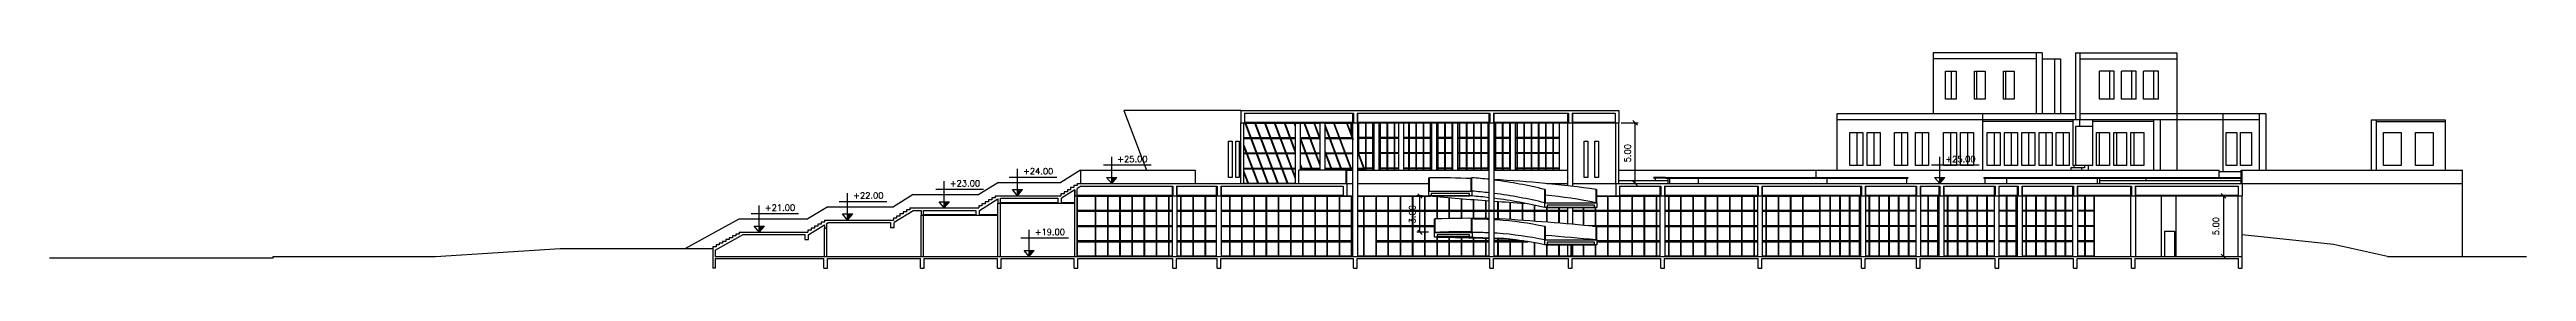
# Model space of a CAD drawing. Header units: millimetres. Extents: x 55520 to 96084, y -58491 to -49645.
# Drawn here: x 59442.3 to 59645.4, y -57350 to -57332.3 of the extents above; entities that cross this region are included whole.
import ezdxf
from ezdxf.enums import TextEntityAlignment as Align

# ---------------------------------------------------------------- set-up
doc = ezdxf.new("R2010")
doc.units = ezdxf.units.MM
doc.header["$PDMODE"] = 35
for name, color, linetype in [('05_Mobiliário', 1, 'Continuous'), ('Alvenaria Corte', 30, 'Continuous'), ('Alvenaria Vista', 40, 'Continuous'), ('ARQ-COTAS', 1, 'Continuous'), ('ARQ-SÍMBOLOS', 2, 'Continuous'), ('ARQ-TEXTO2', 2, 'Continuous'), ('Cinza', 9, 'Continuous'), ('Esquadrias', 241, 'Continuous'), ('Linha Fina', 100, 'Continuous'), ('Pilares', 181, 'Continuous')]:
    doc.layers.add(name, color=color, linetype=linetype)
doc.styles.add('ROMANS', font='romans.shx')
doc.styles.add('Romans_Anot', font='romans.shx')
doc.dimstyles.new('Escala 1-250', dxfattribs={"dimscale": 2.5, "dimtxt": 0.2, "dimasz": 0.15, "dimexe": 0.1, "dimexo": 0.2, "dimgap": 0.15, "dimtad": 1, "dimzin": 4, "dimdsep": 46, "dimtxsty": 'Romans_Anot', "dimblk": 'OBLIQUE', "dimcen": 0.25, "dimclrd": 256, "dimclre": 256, "dimclrt": 2, "dimadec": 0, "dimazin": 0, "dimtfac": 1, "dimtix": 1, "dimtmove": 2, "dimatfit": 3, "dimfxl": 1, "dimtfillclr": 256, "dimlwd": -1, "dimlwe": -1, "dimarcsym": 0})

msp = doc.modelspace()

# ---------------------------------------------------------------- blocks, each defined once
blk = doc.blocks.new('Nível_Fachada')
at = {"layer": 'ARQ-SÍMBOLOS'}
h = blk.add_hatch(color=1, dxfattribs=at)
h.dxf.hatch_style = 1
h.paths.add_polyline_path([(0.167, 0.202), (0, 0.202), (0, 0)])
at = {"layer": 'ARQ-SÍMBOLOS', "color": 1}
for p, q in [((0, 0), (0, 0.884)), ((-0.271, 0.613), (1.29, 0.613)), ((-0.167, 0.202), (0.167, 0.202)), ((0, 0), (-0.167, 0.202)), ((0, 0), (0.167, 0.202))]:
    blk.add_line(p, q, dxfattribs=at)
at = {"layer": 'ARQ-TEXTO2', "style": 'ROMANS'}
blk.add_attdef('NIVEL-ACABADO', text='', height=0.2, dxfattribs=at).set_placement((0.182, 0.647), align=Align.BOTTOM_LEFT)
blk = doc.blocks.new('_Oblique')
at = {"color": 0, "linetype": 'ByBlock', "lineweight": -2}
blk.add_line((-0.5, -0.5), (0.5, 0.5), dxfattribs=at)
blk = doc.blocks.new('*D226')
at = {"layer": 'ARQ-COTAS', "transparency": 16777216}
for p, q in [((59554.85, -57344.03), (59554.38, -57344.03)), ((59554.63, -57347.02), (59554.63, -57344.03)), ((59555.33, -57347.02), (59554.38, -57347.02))]:
    blk.add_line(p, q, dxfattribs=at)
at = {"layer": 'Defpoints', "color": 0, "transparency": 16777216}
for p in [(59554.63, -57344.03), (59555.35, -57344.03), (59555.83, -57347.02)]:
    blk.add_point(p, dxfattribs=at)
at = {"layer": 'ARQ-COTAS', "transparency": 16777216, "xscale": 0.375, "yscale": 0.375, "zscale": 0.375}
for p, rotation in [((59554.63, -57344.03), 90), ((59554.63, -57347.02), 270)]:
    blk.add_blockref('_Oblique', p, dxfattribs=dict(at, rotation=rotation))
at = {"layer": 'ARQ-COTAS', "color": 2, "transparency": 16777216, "insert": (59554, -57345.53), "char_height": 0.5, "attachment_point": 5, "rotation": 90, "style": 'Romans_Anot'}
blk.add_mtext('3.00', dxfattribs=at)
blk = doc.blocks.new('*D227')
at = {"layer": 'ARQ-COTAS', "transparency": 16777216}
for p, q in [((59571.13, -57338.01), (59572.53, -57338.01)), ((59572.28, -57343.01), (59572.28, -57338.01)), ((59571.19, -57343.01), (59572.53, -57343.01))]:
    blk.add_line(p, q, dxfattribs=at)
at = {"layer": 'Defpoints', "color": 0, "transparency": 16777216}
for p in [(59570.63, -57338.01), (59572.28, -57338.01), (59570.69, -57343.01)]:
    blk.add_point(p, dxfattribs=at)
at = {"layer": 'ARQ-COTAS', "transparency": 16777216, "xscale": 0.375, "yscale": 0.375, "zscale": 0.375}
for p, rotation in [((59572.28, -57338.01), 90), ((59572.28, -57343.01), 270)]:
    blk.add_blockref('_Oblique', p, dxfattribs=dict(at, rotation=rotation))
at = {"layer": 'ARQ-COTAS', "color": 2, "transparency": 16777216, "insert": (59571.66, -57340.51), "char_height": 0.5, "attachment_point": 5, "rotation": 90, "style": 'Romans_Anot'}
blk.add_mtext('5.00', dxfattribs=at)
blk = doc.blocks.new('*D228')
at = {"layer": 'ARQ-COTAS', "transparency": 16777216}
for p, q in [((59620.23, -57344.01), (59620.77, -57344.01)), ((59620.52, -57344.01), (59620.52, -57349.01)), ((59620.23, -57349.01), (59620.77, -57349.01))]:
    blk.add_line(p, q, dxfattribs=at)
at = {"layer": 'Defpoints', "color": 0, "transparency": 16777216}
for p in [(59619.73, -57344.01), (59619.73, -57349.01), (59620.52, -57349.01)]:
    blk.add_point(p, dxfattribs=at)
at = {"layer": 'ARQ-COTAS', "transparency": 16777216, "xscale": 0.375, "yscale": 0.375, "zscale": 0.375}
for p, rotation in [((59620.52, -57344.01), 90), ((59620.52, -57349.01), 270)]:
    blk.add_blockref('_Oblique', p, dxfattribs=dict(at, rotation=rotation))
at = {"layer": 'ARQ-COTAS', "color": 2, "transparency": 16777216, "insert": (59619.9, -57346.51), "char_height": 0.5, "attachment_point": 5, "rotation": 90, "style": 'Romans_Anot'}
blk.add_mtext('5.00', dxfattribs=at)

# ---------------------------------------------------------------- dimensions: what is measured, and where the dimension line sits
at = {"layer": 'ARQ-COTAS'}
for base, p1, p2, picture, middle in [((59572.285, -57338.011), (59570.686, -57343.011), (59570.634, -57338.011), '*D227', (59571.66, -57340.511)), ((59620.52, -57349.011), (59619.727, -57344.011), (59619.727, -57349.011), '*D228', (59619.895, -57346.511))]:
    dim = msp.add_linear_dim(base=base, p1=p1, p2=p2, angle=90, dimstyle='Escala 1-250', dxfattribs=at)
    dim.commit()
    dim.dimension.update_dxf_attribs({"geometry": picture, "text_midpoint": middle})
dim = msp.add_linear_dim(base=(59554.628, -57344.031), p1=(59555.832, -57347.021), p2=(59555.354, -57344.031), angle=90, text='3.00', dimstyle='Escala 1-250', dxfattribs=at)
dim.commit()
dim.dimension.update_dxf_attribs({"geometry": '*D226', "text_midpoint": (59554.003, -57345.526)})

# ---------------------------------------------------------------- linework, layer by layer
at = {"layer": '05_Mobiliário'}
for centre, radius, start, end in [((59555.168, -57443.924), 101.393, 87.9241, 89.86675), ((59555.792, -57380.882), 38.476, 83.25616, 85.38022), ((59555.168, -57443.924), 101.393, 87.09304, 87.18729), ((59555.168, -57443.924), 101.393, 82.10824, 86.8667), ((59555.792, -57380.882), 38.476, 76.3609, 82.656), ((59561.786, -57379.477), 35.642, 78.17497, 84.96356), ((59558.665, -57417.765), 71.898, 88.68896, 92.21806), ((59558.665, -57418.865), 71.898, 89.85331, 92.21806), ((59557.61, -57414.852), 68.943, 87.75587, 88.92896), ((59558.665, -57417.765), 71.898, 88.01412, 88.37011), ((59557.61, -57414.852), 68.943, 87.20448, 87.42317), ((59558.557, -57377.127), 31.229, 78.34802, 85.56379), ((59545.953, -57587.356), 241.924, 84.51203, 86.39683), ((59545.953, -57588.456), 241.924, 84.51203, 85.50456)]:
    msp.add_arc(centre, radius, start, end, dxfattribs=at)
at = {"layer": 'Alvenaria Corte'}
for p, q in [((59539.946, -57343.011), (59539.946, -57338.011)), ((59540.194, -57343.011), (59540.194, -57338.011)), ((59570.686, -57343.011), (59570.686, -57338.011)), ((59570.934, -57343.011), (59570.934, -57338.011)), ((59574.773, -57342.511), (59575.273, -57342.511)), ((59574.773, -57342.561), (59574.773, -57342.511)), ((59574.773, -57342.561), (59575.273, -57342.561)), ((59574.948, -57342.561), (59574.948, -57343.011)), ((59575.098, -57342.561), (59575.098, -57343.011)), ((59575.273, -57342.561), (59575.273, -57342.511)), ((59609.97, -57342.511), (59609.97, -57342.561)), ((59609.97, -57342.511), (59610.552, -57342.511)), ((59609.97, -57342.561), (59610.552, -57342.561)), ((59610.174, -57342.561), (59610.174, -57343.011)), ((59610.349, -57342.561), (59610.349, -57343.011)), ((59610.552, -57342.511), (59610.552, -57342.561)), ((59520.023, -57349.011), (59520.023, -57344.611)), ((59520.223, -57349.011), (59520.223, -57344.611)), ((59526.323, -57349.011), (59526.323, -57343.536)), ((59526.523, -57349.011), (59526.523, -57343.413)), ((59621.724, -57349.011), (59621.724, -57344.011)), ((59622.06, -57349.011), (59622.06, -57344.011)), ((59505.794, -57349.011), (59505.794, -57346.69)), ((59505.994, -57349.011), (59505.994, -57346.69)), ((59513.723, -57349.011), (59513.723, -57345.611)), ((59513.923, -57349.011), (59513.923, -57345.611))]:
    msp.add_line(p, q, dxfattribs=at)
at = {"layer": 'Alvenaria Vista', "color": 1}
for p, q in [((59539.946, -57337.011), (59530.358, -57337.011)), ((59530.358, -57337.011), (59532.192, -57341.911)), ((59566.064, -57341.911), (59566.064, -57338.011)), ((59520.064, -57342.911), (59518.444, -57343.911)), ((59520.064, -57342.911), (59525.173, -57342.911)), ((59526.793, -57341.911), (59525.173, -57342.911)), ((59526.793, -57341.911), (59536.189, -57341.911)), ((59526.793, -57341.911), (59526.793, -57343.011)), ((59536.189, -57341.911), (59536.189, -57343.011)), ((59548.623, -57343.011), (59549.131, -57343.011)), ((59549.526, -57343.011), (59555.354, -57343.011)), ((59565.025, -57343.011), (59566.767, -57343.011)), ((59567.161, -57343.011), (59570.686, -57343.011)), ((59570.934, -57341.911), (59620.179, -57341.911)), ((59587.106, -57342.511), (59587.106, -57341.911)), ((59597.212, -57349.011), (59597.212, -57343.211)), ((59597.612, -57349.011), (59597.612, -57343.211)), ((59603.641, -57349.011), (59603.641, -57343.211)), ((59604.041, -57349.011), (59604.041, -57343.211)), ((59620.179, -57342.511), (59620.179, -57341.911)), ((59622.06, -57341.911), (59640.119, -57341.911)), ((59622.06, -57343.011), (59640.119, -57343.011)), ((59640.119, -57343.011), (59640.119, -57341.911)), ((59506.064, -57344.911), (59504.444, -57345.911)), ((59506.064, -57344.911), (59511.444, -57344.911)), ((59513.064, -57343.911), (59511.444, -57344.911)), ((59513.064, -57343.911), (59518.444, -57343.911)), ((59548.623, -57344.011), (59549.131, -57344.011)), ((59549.526, -57344.011), (59555.354, -57344.011)), ((59569.139, -57344.011), (59570.686, -57344.011)), ((59615.448, -57349.011), (59615.448, -57344.011)), ((59616.638, -57349.011), (59616.638, -57344.011)), ((59494.384, -57348.361), (59498.794, -57345.911)), ((59498.794, -57345.911), (59504.444, -57345.911))]:
    msp.add_line(p, q, dxfattribs=at)
at = {"layer": 'Alvenaria Vista'}
for p, q in [((59549.131, -57349.011), (59549.131, -57337.211)), ((59549.526, -57349.011), (59549.526, -57337.211)), ((59560.31, -57349.011), (59560.31, -57337.211)), ((59560.71, -57349.011), (59560.71, -57337.211)), ((59566.767, -57343.197), (59566.767, -57337.211)), ((59567.161, -57343.243), (59567.161, -57337.211)), ((59534.323, -57349.011), (59534.323, -57343.211)), ((59534.722, -57349.011), (59534.722, -57343.211)), ((59537.948, -57349.011), (59537.948, -57343.211)), ((59538.348, -57349.011), (59538.348, -57343.211)), ((59574.323, -57349.011), (59574.323, -57343.211)), ((59574.723, -57349.011), (59574.723, -57343.211)), ((59582.323, -57349.011), (59582.323, -57343.211)), ((59582.723, -57349.011), (59582.723, -57343.211)), ((59590.783, -57349.011), (59590.783, -57343.211)), ((59591.183, -57349.011), (59591.183, -57343.211)), ((59595.31, -57349.011), (59595.31, -57343.211)), ((59595.703, -57349.011), (59595.703, -57343.211)), ((59601.736, -57349.011), (59601.736, -57343.211)), ((59602.135, -57349.011), (59602.135, -57343.211)), ((59608.165, -57349.011), (59608.165, -57343.211)), ((59608.563, -57349.011), (59608.563, -57343.211)), ((59612.928, -57349.011), (59612.928, -57343.211)), ((59613.326, -57349.011), (59613.326, -57343.211)), ((59640.119, -57349.011), (59640.119, -57343.011)), ((59566.767, -57346.329), (59566.767, -57344.991)), ((59567.161, -57346.364), (59567.161, -57344.991)), ((59566.767, -57349.011), (59566.767, -57348.041)), ((59567.161, -57349.011), (59567.161, -57348.041))]:
    msp.add_line(p, q, dxfattribs=at)
at = {"layer": 'Alvenaria Vista', "color": 1}
for points in [[(59538.926, -57339.511), (59539.222, -57339.511), (59539.222, -57342.511), (59538.926, -57342.511)], [(59539.517, -57339.511), (59539.813, -57339.511), (59539.813, -57342.511), (59539.517, -57342.511)], [(59568.096, -57339.511), (59568.391, -57339.511), (59568.391, -57342.511), (59568.096, -57342.511)], [(59568.982, -57339.511), (59569.277, -57339.511), (59569.277, -57342.511), (59568.982, -57342.511)]]:
    msp.add_lwpolyline(points, close=True, dxfattribs=at)
at = {"layer": 'Alvenaria Vista'}
for centre, radius, start, end in [((59593.718, -56892.572), 453.086, 265.14272, 265.77145), ((59555.792, -57381.982), 38.476, 83.25616, 85.38022), ((59555.792, -57382.382), 38.476, 83.25616, 85.38022), ((59555.792, -57381.982), 38.476, 76.3609, 82.656), ((59555.792, -57382.382), 38.476, 76.3609, 82.656), ((59593.718, -56892.572), 453.086, 265.82217, 266.14102), ((59546.642, -57753.125), 405.808, 88.06991, 88.70236), ((59557.61, -57415.952), 68.943, 87.75587, 88.92896), ((59585.224, -56625.098), 722.803, 267.91277, 268.024685), ((59557.61, -57415.952), 68.943, 87.20448, 87.42317), ((59558.557, -57378.227), 31.229, 78.34802, 85.56379), ((59585.224, -56625.098), 722.803, 268.056409, 268.081838), ((59546.642, -57753.125), 405.808, 87.79469, 88.01341), ((59558.557, -57378.627), 31.229, 78.34802, 85.45749)]:
    msp.add_arc(centre, radius, start, end, dxfattribs=at)
at = {"layer": 'Cinza'}
for p, q in [((59605.166, -57332.761), (59596.703, -57332.761)), ((59605.166, -57332.261), (59605.166, -57337.261)), ((59605.648, -57332.761), (59605.648, -57337.261)), ((59606.665, -57332.761), (59606.665, -57337.261)), ((59608.737, -57332.261), (59608.737, -57337.761)), ((59608.737, -57332.761), (59616.681, -57332.761)), ((59598.197, -57333.761), (59598.197, -57336.061)), ((59600.276, -57333.761), (59600.276, -57336.061)), ((59602.657, -57333.761), (59602.657, -57336.061)), ((59610.356, -57336.061), (59610.356, -57333.761)), ((59611.562, -57333.761), (59610.356, -57333.761)), ((59611.205, -57336.061), (59611.205, -57333.761)), ((59611.562, -57336.061), (59611.562, -57333.761)), ((59612.164, -57336.061), (59612.164, -57333.761)), ((59613.37, -57333.761), (59612.164, -57333.761)), ((59613.013, -57336.061), (59613.013, -57333.761)), ((59613.37, -57336.061), (59613.37, -57333.761)), ((59613.973, -57336.061), (59613.973, -57333.761)), ((59615.178, -57333.761), (59613.973, -57333.761)), ((59614.821, -57336.061), (59614.821, -57333.761)), ((59615.178, -57336.061), (59615.178, -57333.761)), ((59607.147, -57337.261), (59596.703, -57337.261)), ((59600.761, -57337.261), (59600.761, -57341.911)), ((59608.38, -57337.261), (59608.38, -57337.761)), ((59616.681, -57337.261), (59608.737, -57337.261)), ((59611.562, -57336.061), (59610.356, -57336.061)), ((59613.37, -57336.061), (59612.164, -57336.061)), ((59615.178, -57336.061), (59613.973, -57336.061)), ((59616.681, -57337.261), (59616.681, -57341.911)), ((59620.475, -57337.261), (59620.475, -57342.011)), ((59623.433, -57337.261), (59623.433, -57341.911)), ((59540.194, -57338.041), (59546.423, -57338.041)), ((59540.194, -57339.231), (59544.402, -57339.231)), ((59540.194, -57339.261), (59544.402, -57339.261)), ((59540.194, -57339.291), (59544.402, -57339.291)), ((59540.265, -57338.011), (59542.136, -57343.011)), ((59540.289, -57338.011), (59542.161, -57343.011)), ((59540.314, -57338.011), (59542.185, -57343.011)), ((59541.072, -57338.011), (59542.943, -57343.011)), ((59541.096, -57338.011), (59542.967, -57343.011)), ((59541.12, -57338.011), (59542.991, -57343.011)), ((59541.879, -57338.011), (59543.75, -57343.011)), ((59541.903, -57338.011), (59543.774, -57343.011)), ((59541.927, -57338.011), (59543.798, -57343.011)), ((59542.685, -57338.011), (59544.402, -57342.599)), ((59542.71, -57338.011), (59544.402, -57342.534)), ((59542.734, -57338.011), (59544.402, -57342.469)), ((59543.492, -57338.011), (59544.402, -57340.443)), ((59543.516, -57338.011), (59544.402, -57340.378)), ((59543.541, -57338.011), (59544.402, -57340.314)), ((59544.299, -57338.011), (59544.402, -57338.287)), ((59544.323, -57338.011), (59544.402, -57338.222)), ((59544.347, -57338.011), (59544.402, -57338.158)), ((59544.801, -57339.225), (59545.807, -57341.911)), ((59544.801, -57339.231), (59546.423, -57339.231)), ((59544.801, -57339.261), (59546.423, -57339.261)), ((59544.801, -57339.289), (59545.783, -57341.911)), ((59544.801, -57339.291), (59546.423, -57339.291)), ((59545.106, -57338.011), (59546.423, -57341.532)), ((59545.13, -57338.011), (59546.423, -57341.467)), ((59545.154, -57338.011), (59546.423, -57341.403)), ((59545.913, -57338.011), (59546.423, -57339.376)), ((59545.937, -57338.011), (59546.423, -57339.312)), ((59545.961, -57338.011), (59546.423, -57339.247)), ((59546.823, -57338.041), (59549.131, -57338.041)), ((59546.823, -57338.158), (59548.227, -57341.911)), ((59546.823, -57338.223), (59548.203, -57341.911)), ((59546.823, -57338.287), (59548.179, -57341.911)), ((59546.823, -57339.231), (59549.131, -57339.231)), ((59546.823, -57339.261), (59549.131, -57339.261)), ((59546.823, -57339.291), (59549.131, -57339.291)), ((59547.526, -57338.011), (59548.986, -57341.911)), ((59547.55, -57338.011), (59549.01, -57341.911)), ((59547.574, -57338.011), (59549.034, -57341.911)), ((59548.605, -57338.011), (59549.131, -57339.418)), ((59549.131, -57338.041), (59548.641, -57338.041)), ((59548.643, -57338.006), (59549.131, -57339.31)), ((59548.971, -57338.011), (59548.971, -57338.924)), ((59548.989, -57338.011), (59548.989, -57338.972)), ((59549.006, -57338.011), (59549.006, -57339.019)), ((59549.131, -57339.231), (59549.086, -57339.231)), ((59549.131, -57339.261), (59549.097, -57339.261)), ((59549.131, -57339.291), (59549.108, -57339.291)), ((59550.856, -57338.041), (59549.526, -57338.041)), ((59550.856, -57339.231), (59549.526, -57339.231)), ((59550.856, -57339.261), (59549.526, -57339.261)), ((59550.856, -57339.291), (59549.526, -57339.291)), ((59549.562, -57338.011), (59549.562, -57340.503)), ((59549.58, -57338.011), (59549.58, -57340.55)), ((59549.597, -57338.011), (59549.597, -57340.598)), ((59550.153, -57338.011), (59550.153, -57341.911)), ((59550.17, -57338.011), (59550.17, -57341.911)), ((59550.188, -57338.011), (59550.188, -57341.911)), ((59550.744, -57338.011), (59550.744, -57341.911)), ((59550.761, -57338.011), (59550.761, -57341.911)), ((59550.779, -57338.011), (59550.779, -57341.911)), ((59552.876, -57338.041), (59551.255, -57338.041)), ((59552.876, -57339.231), (59551.255, -57339.231)), ((59552.876, -57339.261), (59551.255, -57339.261)), ((59552.876, -57339.291), (59551.255, -57339.291)), ((59551.334, -57338.011), (59551.334, -57341.911)), ((59551.352, -57338.011), (59551.352, -57341.911)), ((59551.37, -57338.011), (59551.37, -57341.911)), ((59551.925, -57338.011), (59551.925, -57341.911)), ((59551.943, -57338.011), (59551.943, -57341.911)), ((59551.961, -57338.011), (59551.961, -57341.911)), ((59552.516, -57338.011), (59552.516, -57341.911)), ((59552.534, -57338.011), (59552.534, -57341.911)), ((59552.552, -57338.011), (59552.552, -57341.911)), ((59555.583, -57338.041), (59553.275, -57338.041)), ((59555.583, -57339.231), (59553.275, -57339.231)), ((59555.583, -57339.261), (59553.275, -57339.261)), ((59555.583, -57339.291), (59553.275, -57339.291)), ((59553.698, -57338.011), (59553.698, -57341.911)), ((59553.716, -57338.011), (59553.716, -57341.911)), ((59553.733, -57338.011), (59553.733, -57341.911)), ((59554.289, -57338.011), (59554.289, -57341.911)), ((59554.307, -57338.011), (59554.307, -57341.911)), ((59554.324, -57338.011), (59554.324, -57341.911)), ((59554.88, -57338.011), (59554.88, -57341.911)), ((59554.897, -57338.011), (59554.897, -57341.911)), ((59554.915, -57338.011), (59554.915, -57341.911)), ((59555.471, -57338.011), (59555.471, -57341.911)), ((59555.488, -57338.011), (59555.488, -57341.911)), ((59555.506, -57338.011), (59555.506, -57341.911)), ((59557.31, -57338.041), (59555.982, -57338.041)), ((59557.31, -57339.231), (59555.982, -57339.231)), ((59557.31, -57339.261), (59555.982, -57339.261)), ((59557.31, -57339.291), (59555.982, -57339.291)), ((59556.061, -57338.011), (59556.061, -57341.911)), ((59556.079, -57338.011), (59556.079, -57341.911)), ((59556.097, -57338.011), (59556.097, -57341.911)), ((59556.652, -57338.011), (59556.652, -57341.911)), ((59556.67, -57338.011), (59556.67, -57341.911)), ((59556.688, -57338.011), (59556.688, -57341.911)), ((59557.243, -57338.011), (59557.243, -57341.911)), ((59557.261, -57338.011), (59557.261, -57341.911)), ((59557.279, -57338.011), (59557.279, -57341.911)), ((59560.31, -57338.041), (59557.71, -57338.041)), ((59560.31, -57339.231), (59557.71, -57339.231)), ((59560.31, -57339.261), (59557.71, -57339.261)), ((59560.31, -57339.291), (59557.71, -57339.291)), ((59557.834, -57338.011), (59557.834, -57341.911)), ((59557.852, -57338.011), (59557.852, -57341.911)), ((59557.87, -57338.011), (59557.87, -57341.911)), ((59558.425, -57338.011), (59558.425, -57341.911)), ((59558.443, -57338.011), (59558.443, -57341.911)), ((59558.46, -57338.011), (59558.46, -57341.911)), ((59559.016, -57338.011), (59559.016, -57341.911)), ((59559.034, -57338.011), (59559.034, -57341.911)), ((59559.051, -57338.011), (59559.051, -57341.911)), ((59559.607, -57338.011), (59559.607, -57341.911)), ((59559.624, -57338.011), (59559.624, -57341.911)), ((59559.642, -57338.011), (59559.642, -57341.911)), ((59560.198, -57338.011), (59560.198, -57341.911)), ((59560.215, -57338.011), (59560.215, -57341.911)), ((59560.233, -57338.011), (59560.233, -57341.911)), ((59562.038, -57338.041), (59560.71, -57338.041)), ((59562.038, -57339.231), (59560.71, -57339.231)), ((59562.038, -57339.261), (59560.71, -57339.261)), ((59562.038, -57339.291), (59560.71, -57339.291)), ((59560.789, -57338.011), (59560.789, -57341.911)), ((59560.806, -57338.011), (59560.806, -57341.911)), ((59560.824, -57338.011), (59560.824, -57341.911)), ((59561.379, -57338.011), (59561.379, -57341.911)), ((59561.397, -57338.011), (59561.397, -57341.911)), ((59561.415, -57338.011), (59561.415, -57341.911)), ((59561.97, -57338.011), (59561.97, -57341.911)), ((59561.988, -57338.011), (59561.988, -57341.911)), ((59562.006, -57338.011), (59562.006, -57341.911)), ((59566.064, -57338.041), (59562.436, -57338.041)), ((59566.064, -57339.231), (59562.436, -57339.231)), ((59566.064, -57339.261), (59562.436, -57339.261)), ((59566.064, -57339.291), (59562.436, -57339.291)), ((59562.561, -57338.011), (59562.561, -57341.911)), ((59562.579, -57338.011), (59562.579, -57341.911)), ((59562.597, -57338.011), (59562.597, -57341.911)), ((59563.152, -57338.011), (59563.152, -57341.911)), ((59563.17, -57338.011), (59563.17, -57341.911)), ((59563.187, -57338.011), (59563.187, -57341.911)), ((59563.743, -57338.011), (59563.743, -57341.911)), ((59563.761, -57338.011), (59563.761, -57341.911)), ((59563.778, -57338.011), (59563.778, -57341.911)), ((59564.334, -57338.011), (59564.334, -57341.911)), ((59564.352, -57338.011), (59564.352, -57341.911)), ((59564.369, -57338.011), (59564.369, -57341.911)), ((59564.925, -57338.011), (59564.925, -57341.911)), ((59564.942, -57338.011), (59564.942, -57341.911)), ((59564.96, -57338.011), (59564.96, -57341.911)), ((59565.516, -57338.011), (59565.516, -57341.911)), ((59565.533, -57338.011), (59565.533, -57341.911)), ((59565.551, -57338.011), (59565.551, -57341.911)), ((59608.736, -57337.761), (59588.814, -57337.761)), ((59590.442, -57338.811), (59590.442, -57341.511)), ((59591.86, -57338.811), (59591.86, -57341.511)), ((59594.106, -57338.811), (59594.106, -57341.511)), ((59595.819, -57338.811), (59595.819, -57341.511)), ((59598.13, -57338.811), (59598.13, -57341.511)), ((59599.518, -57338.811), (59599.518, -57341.511)), ((59608.171, -57337.911), (59600.761, -57337.911)), ((59601.704, -57338.811), (59601.704, -57341.511)), ((59603.122, -57338.811), (59603.122, -57341.511)), ((59604.541, -57338.811), (59604.541, -57341.511)), ((59605.959, -57338.811), (59605.959, -57341.511)), ((59607.377, -57338.811), (59607.377, -57341.511)), ((59608.171, -57337.761), (59608.171, -57341.511)), ((59609.802, -57338.311), (59608.393, -57338.311)), ((59608.393, -57338.311), (59608.393, -57341.511)), ((59608.736, -57338.311), (59608.736, -57337.761)), ((59609.802, -57337.761), (59608.737, -57337.761)), ((59615.333, -57337.761), (59609.802, -57337.761)), ((59609.802, -57341.511), (59609.802, -57337.761)), ((59614.768, -57337.911), (59609.802, -57337.911)), ((59610.319, -57338.811), (59610.319, -57341.511)), ((59611.737, -57338.811), (59611.737, -57341.511)), ((59613.155, -57338.811), (59613.155, -57341.511)), ((59614.768, -57337.761), (59614.768, -57341.911)), ((59615.333, -57337.761), (59615.333, -57341.911)), ((59623.433, -57337.761), (59615.333, -57337.761)), ((59633.046, -57337.761), (59633.046, -57341.911)), ((59633.046, -57337.911), (59638.693, -57337.911)), ((59540.194, -57339.847), (59541.378, -57343.011)), ((59540.194, -57339.912), (59541.354, -57343.011)), ((59540.194, -57339.977), (59541.33, -57343.011)), ((59540.194, -57340.481), (59544.402, -57340.481)), ((59540.194, -57340.511), (59544.402, -57340.511)), ((59540.194, -57340.541), (59544.402, -57340.541)), ((59544.801, -57339.354), (59545.758, -57341.911)), ((59544.801, -57340.481), (59546.423, -57340.481)), ((59544.801, -57340.511), (59546.423, -57340.511)), ((59544.801, -57340.541), (59546.423, -57340.541)), ((59546.823, -57340.314), (59547.42, -57341.911)), ((59546.823, -57340.379), (59547.396, -57341.911)), ((59546.823, -57340.443), (59547.372, -57341.911)), ((59546.823, -57340.481), (59549.131, -57340.481)), ((59546.823, -57340.511), (59549.131, -57340.511)), ((59546.823, -57340.541), (59549.131, -57340.541)), ((59549.526, -57340.366), (59550.105, -57341.911)), ((59549.526, -57340.473), (59550.065, -57341.911)), ((59550.856, -57340.481), (59549.554, -57340.481)), ((59550.856, -57340.511), (59549.565, -57340.511)), ((59550.856, -57340.541), (59549.576, -57340.541)), ((59552.876, -57340.481), (59551.255, -57340.481)), ((59552.876, -57340.511), (59551.255, -57340.511)), ((59552.876, -57340.541), (59551.255, -57340.541)), ((59555.583, -57340.481), (59553.275, -57340.481)), ((59555.583, -57340.511), (59553.275, -57340.511)), ((59555.583, -57340.541), (59553.275, -57340.541)), ((59557.31, -57340.481), (59555.982, -57340.481)), ((59557.31, -57340.511), (59555.982, -57340.511)), ((59557.31, -57340.541), (59555.982, -57340.541)), ((59560.31, -57340.481), (59557.71, -57340.481)), ((59560.31, -57340.511), (59557.71, -57340.511)), ((59560.31, -57340.541), (59557.71, -57340.541)), ((59562.038, -57340.481), (59560.71, -57340.481)), ((59562.038, -57340.511), (59560.71, -57340.511)), ((59562.038, -57340.541), (59560.71, -57340.541)), ((59566.064, -57340.481), (59562.436, -57340.481)), ((59566.064, -57340.511), (59562.436, -57340.511)), ((59566.064, -57340.541), (59562.436, -57340.541)), ((59540.194, -57341.731), (59544.402, -57341.731)), ((59540.194, -57341.761), (59544.402, -57341.761)), ((59540.194, -57341.791), (59544.402, -57341.791)), ((59540.194, -57342.003), (59540.571, -57343.011)), ((59540.194, -57342.068), (59540.547, -57343.011)), ((59540.194, -57342.132), (59540.523, -57343.011)), ((59540.194, -57342.981), (59544.402, -57342.981)), ((59544.801, -57341.381), (59545, -57341.911)), ((59544.801, -57341.445), (59544.976, -57341.911)), ((59544.801, -57341.51), (59544.952, -57341.911)), ((59544.801, -57341.731), (59546.423, -57341.731)), ((59544.801, -57341.761), (59546.423, -57341.761)), ((59544.801, -57341.791), (59546.423, -57341.791)), ((59546.823, -57341.731), (59549.131, -57341.731)), ((59546.823, -57341.761), (59549.131, -57341.761)), ((59546.823, -57341.791), (59549.131, -57341.791)), ((59549.526, -57341.731), (59550.021, -57341.731)), ((59549.526, -57341.761), (59550.033, -57341.761)), ((59549.526, -57341.791), (59550.044, -57341.791)), ((59550.856, -57341.731), (59550.021, -57341.731)), ((59550.856, -57341.761), (59550.033, -57341.761)), ((59550.856, -57341.791), (59550.044, -57341.791)), ((59552.876, -57341.731), (59551.255, -57341.731)), ((59552.876, -57341.761), (59551.255, -57341.761)), ((59552.876, -57341.791), (59551.255, -57341.791)), ((59555.583, -57341.731), (59553.275, -57341.731)), ((59555.583, -57341.761), (59553.275, -57341.761)), ((59555.583, -57341.791), (59553.275, -57341.791)), ((59557.31, -57341.731), (59555.982, -57341.731)), ((59557.31, -57341.761), (59555.982, -57341.761)), ((59557.31, -57341.791), (59555.982, -57341.791)), ((59560.31, -57341.731), (59557.71, -57341.731)), ((59560.31, -57341.761), (59557.71, -57341.761)), ((59560.31, -57341.791), (59557.71, -57341.791)), ((59562.038, -57341.731), (59560.71, -57341.731)), ((59562.038, -57341.761), (59560.71, -57341.761)), ((59562.038, -57341.791), (59560.71, -57341.791)), ((59566.064, -57341.731), (59562.436, -57341.731)), ((59566.064, -57341.761), (59562.436, -57341.761)), ((59566.064, -57341.791), (59562.436, -57341.791)), ((59600.877, -57342.511), (59600.877, -57342.561)), ((59600.877, -57342.511), (59609.97, -57342.511)), ((59600.877, -57342.561), (59609.97, -57342.561)), ((59600.941, -57342.561), (59600.941, -57343.011)), ((59602.663, -57342.511), (59602.663, -57342.561)), ((59602.726, -57342.561), (59602.726, -57343.011)), ((59608.001, -57341.711), (59608.001, -57341.911)), ((59608.243, -57341.711), (59608.001, -57341.711)), ((59609.802, -57341.511), (59608.171, -57341.511)), ((59608.243, -57341.511), (59608.243, -57341.711)), ((59608.888, -57341.711), (59608.243, -57341.711)), ((59608.888, -57341.711), (59608.888, -57341.911)), ((59609.13, -57341.711), (59608.888, -57341.711)), ((59609.13, -57341.511), (59609.13, -57341.711)), ((59609.43, -57341.511), (59609.43, -57341.911)), ((59620.179, -57342.011), (59621.96, -57342.011)), ((59587.427, -57349.011), (59587.427, -57344.011)), ((59590.783, -57345.231), (59587.427, -57345.231)), ((59590.783, -57345.261), (59587.427, -57345.261)), ((59590.783, -57345.291), (59587.427, -57345.291)), ((59587.451, -57349.011), (59587.451, -57344.041)), ((59588.255, -57344.041), (59587.451, -57344.041)), ((59588.255, -57349.011), (59588.255, -57344.041)), ((59588.279, -57349.011), (59588.279, -57344.011)), ((59588.303, -57349.011), (59588.303, -57344.041)), ((59589.059, -57344.041), (59588.303, -57344.041)), ((59589.059, -57349.011), (59589.059, -57344.041)), ((59589.083, -57349.011), (59589.083, -57344.011)), ((59589.107, -57349.011), (59589.107, -57344.041)), ((59589.862, -57344.041), (59589.107, -57344.041)), ((59589.862, -57349.011), (59589.862, -57344.041)), ((59589.886, -57349.011), (59589.886, -57344.011)), ((59589.91, -57349.011), (59589.91, -57344.041)), ((59590.666, -57344.041), (59589.91, -57344.041)), ((59590.666, -57349.011), (59590.666, -57344.041)), ((59590.69, -57349.011), (59590.69, -57344.011)), ((59590.714, -57349.011), (59590.714, -57344.041)), ((59590.783, -57344.041), (59590.714, -57344.041)), ((59595.31, -57344.041), (59591.183, -57344.041)), ((59595.31, -57345.231), (59591.183, -57345.231)), ((59595.31, -57345.261), (59591.183, -57345.261)), ((59595.31, -57345.291), (59591.183, -57345.291)), ((59591.469, -57349.011), (59591.469, -57344.011)), ((59591.494, -57349.011), (59591.494, -57344.011)), ((59591.518, -57349.011), (59591.518, -57344.011)), ((59592.273, -57349.011), (59592.273, -57344.011)), ((59592.297, -57349.011), (59592.297, -57344.011)), ((59592.321, -57349.011), (59592.321, -57344.011)), ((59593.077, -57349.011), (59593.077, -57344.011)), ((59593.101, -57349.011), (59593.101, -57344.011)), ((59593.125, -57349.011), (59593.125, -57344.011)), ((59593.88, -57349.011), (59593.88, -57344.011)), ((59593.904, -57349.011), (59593.904, -57344.011)), ((59593.928, -57349.011), (59593.928, -57344.011)), ((59594.684, -57349.011), (59594.684, -57344.011)), ((59594.708, -57349.011), (59594.708, -57344.011)), ((59594.732, -57349.011), (59594.732, -57344.011)), ((59597.212, -57344.041), (59595.703, -57344.041)), ((59597.212, -57345.231), (59595.703, -57345.231)), ((59597.212, -57345.261), (59595.703, -57345.261)), ((59597.212, -57345.291), (59595.703, -57345.291)), ((59596.291, -57349.011), (59596.291, -57344.011)), ((59596.315, -57349.011), (59596.315, -57344.011)), ((59596.339, -57349.011), (59596.339, -57344.011)), ((59597.095, -57349.011), (59597.095, -57344.011)), ((59597.119, -57349.011), (59597.119, -57344.011)), ((59597.143, -57349.011), (59597.143, -57344.011)), ((59601.736, -57344.041), (59597.612, -57344.041)), ((59601.736, -57345.231), (59597.612, -57345.231)), ((59601.736, -57345.261), (59597.612, -57345.261)), ((59601.736, -57345.291), (59597.612, -57345.291)), ((59597.898, -57349.011), (59597.898, -57344.011)), ((59597.922, -57349.011), (59597.922, -57344.011)), ((59597.946, -57349.011), (59597.946, -57344.011)), ((59598.702, -57349.011), (59598.702, -57344.011)), ((59598.726, -57349.011), (59598.726, -57344.011)), ((59598.75, -57349.011), (59598.75, -57344.011)), ((59599.505, -57349.011), (59599.505, -57344.011)), ((59599.53, -57349.011), (59599.53, -57344.011)), ((59599.554, -57349.011), (59599.554, -57344.011)), ((59600.309, -57349.011), (59600.309, -57344.011)), ((59600.333, -57349.011), (59600.333, -57344.011)), ((59600.357, -57349.011), (59600.357, -57344.011)), ((59601.113, -57349.011), (59601.113, -57344.011)), ((59601.137, -57349.011), (59601.137, -57344.011)), ((59601.161, -57349.011), (59601.161, -57344.011)), ((59603.641, -57344.041), (59602.135, -57344.041)), ((59603.641, -57345.231), (59602.135, -57345.231)), ((59603.641, -57345.261), (59602.135, -57345.261)), ((59603.641, -57345.291), (59602.135, -57345.291)), ((59602.72, -57349.011), (59602.72, -57344.011)), ((59602.744, -57349.011), (59602.744, -57344.011)), ((59602.768, -57349.011), (59602.768, -57344.011)), ((59603.523, -57349.011), (59603.523, -57344.011)), ((59603.548, -57349.011), (59603.548, -57344.011)), ((59603.572, -57349.011), (59603.572, -57344.011)), ((59608.165, -57344.041), (59604.041, -57344.041)), ((59608.165, -57345.231), (59604.041, -57345.231)), ((59608.165, -57345.261), (59604.041, -57345.261)), ((59608.165, -57345.291), (59604.041, -57345.291)), ((59604.327, -57349.011), (59604.327, -57344.011)), ((59604.351, -57349.011), (59604.351, -57344.011)), ((59604.375, -57349.011), (59604.375, -57344.011)), ((59605.131, -57349.011), (59605.131, -57344.011)), ((59605.155, -57349.011), (59605.155, -57344.011)), ((59605.179, -57349.011), (59605.179, -57344.011)), ((59605.934, -57349.011), (59605.934, -57344.011)), ((59605.958, -57349.011), (59605.958, -57344.011)), ((59605.982, -57349.011), (59605.982, -57344.011)), ((59606.738, -57349.011), (59606.738, -57344.011)), ((59606.762, -57349.011), (59606.762, -57344.011)), ((59606.786, -57349.011), (59606.786, -57344.011)), ((59607.541, -57349.011), (59607.541, -57344.011)), ((59607.566, -57349.011), (59607.566, -57344.011)), ((59607.59, -57349.011), (59607.59, -57344.011)), ((59609.928, -57344.041), (59608.563, -57344.041)), ((59609.928, -57345.231), (59608.563, -57345.231)), ((59609.928, -57345.261), (59608.563, -57345.261)), ((59609.928, -57345.291), (59608.563, -57345.291)), ((59609.149, -57349.011), (59609.149, -57344.011)), ((59609.173, -57349.011), (59609.173, -57344.011)), ((59609.197, -57349.011), (59609.197, -57344.011)), ((59609.903, -57349.011), (59609.903, -57344.011)), ((59590.783, -57346.481), (59587.427, -57346.481)), ((59590.783, -57346.511), (59587.427, -57346.511)), ((59590.783, -57346.541), (59587.427, -57346.541)), ((59595.31, -57346.481), (59591.183, -57346.481)), ((59595.31, -57346.511), (59591.183, -57346.511)), ((59595.31, -57346.541), (59591.183, -57346.541)), ((59597.212, -57346.481), (59595.703, -57346.481)), ((59597.212, -57346.511), (59595.703, -57346.511)), ((59597.212, -57346.541), (59595.703, -57346.541)), ((59601.736, -57346.481), (59597.612, -57346.481)), ((59601.736, -57346.511), (59597.612, -57346.511)), ((59601.736, -57346.541), (59597.612, -57346.541)), ((59603.641, -57346.481), (59602.135, -57346.481)), ((59603.641, -57346.511), (59602.135, -57346.511)), ((59603.641, -57346.541), (59602.135, -57346.541)), ((59608.165, -57346.481), (59604.041, -57346.481)), ((59608.165, -57346.511), (59604.041, -57346.511)), ((59608.165, -57346.541), (59604.041, -57346.541)), ((59609.928, -57346.481), (59608.563, -57346.481)), ((59609.928, -57346.511), (59608.563, -57346.511)), ((59609.928, -57346.541), (59608.563, -57346.541)), ((59590.783, -57347.731), (59587.427, -57347.731)), ((59590.783, -57347.761), (59587.427, -57347.761)), ((59590.783, -57347.791), (59587.427, -57347.791)), ((59590.783, -57348.981), (59587.427, -57348.981)), ((59595.31, -57347.731), (59591.183, -57347.731)), ((59595.31, -57347.761), (59591.183, -57347.761)), ((59595.31, -57347.791), (59591.183, -57347.791)), ((59595.31, -57348.981), (59591.183, -57348.981)), ((59597.212, -57347.731), (59595.703, -57347.731)), ((59597.212, -57347.761), (59595.703, -57347.761)), ((59597.212, -57347.791), (59595.703, -57347.791)), ((59597.212, -57348.981), (59595.703, -57348.981)), ((59601.736, -57347.731), (59597.612, -57347.731)), ((59601.736, -57347.761), (59597.612, -57347.761)), ((59601.736, -57347.791), (59597.612, -57347.791)), ((59601.736, -57348.981), (59597.612, -57348.981)), ((59603.641, -57347.731), (59602.135, -57347.731)), ((59603.641, -57347.761), (59602.135, -57347.761)), ((59603.641, -57347.791), (59602.135, -57347.791)), ((59603.641, -57348.981), (59602.135, -57348.981)), ((59608.165, -57347.731), (59604.041, -57347.731)), ((59608.165, -57347.761), (59604.041, -57347.761)), ((59608.165, -57347.791), (59604.041, -57347.791)), ((59608.165, -57348.981), (59604.041, -57348.981)), ((59609.928, -57347.731), (59608.563, -57347.731)), ((59609.928, -57347.761), (59608.563, -57347.761)), ((59609.928, -57347.791), (59608.563, -57347.791)), ((59609.928, -57348.981), (59608.563, -57348.981))]:
    msp.add_line(p, q, dxfattribs=at)
for points in [[(59597.715, -57333.761), (59598.608, -57333.761), (59598.608, -57336.061), (59597.715, -57336.061)], [(59600.096, -57333.761), (59600.988, -57333.761), (59600.988, -57336.061), (59600.096, -57336.061)], [(59602.476, -57333.761), (59603.369, -57333.761), (59603.369, -57336.061), (59602.476, -57336.061)], [(59589.877, -57338.811), (59590.941, -57338.811), (59590.941, -57341.511), (59589.877, -57341.511)], [(59591.296, -57338.811), (59592.359, -57338.811), (59592.359, -57341.511), (59591.296, -57341.511)], [(59593.541, -57338.811), (59594.604, -57338.811), (59594.604, -57341.511), (59593.541, -57341.511)], [(59595.254, -57338.811), (59596.318, -57338.811), (59596.318, -57341.511), (59595.254, -57341.511)], [(59597.565, -57338.811), (59598.628, -57338.811), (59598.628, -57341.511), (59597.565, -57341.511)], [(59598.953, -57338.811), (59600.017, -57338.811), (59600.017, -57341.511), (59598.953, -57341.511)], [(59601.14, -57338.811), (59602.203, -57338.811), (59602.203, -57341.511), (59601.14, -57341.511)], [(59602.558, -57338.811), (59603.621, -57338.811), (59603.621, -57341.511), (59602.558, -57341.511)], [(59603.976, -57338.811), (59605.039, -57338.811), (59605.039, -57341.511), (59603.976, -57341.511)], [(59605.394, -57338.811), (59606.458, -57338.811), (59606.458, -57341.511), (59605.394, -57341.511)], [(59606.812, -57338.811), (59607.876, -57338.811), (59607.876, -57341.511), (59606.812, -57341.511)], [(59610.097, -57338.811), (59611.161, -57338.811), (59611.161, -57341.511), (59610.097, -57341.511)], [(59611.515, -57338.811), (59612.579, -57338.811), (59612.579, -57341.511), (59611.515, -57341.511)], [(59612.934, -57338.811), (59613.997, -57338.811), (59613.997, -57341.511), (59612.934, -57341.511)], [(59620.748, -57338.811), (59621.623, -57338.811), (59621.623, -57341.511), (59620.748, -57341.511)], [(59621.921, -57338.811), (59622.813, -57338.811), (59622.813, -57341.511), (59621.921, -57341.511)], [(59633.651, -57338.811), (59635.103, -57338.811), (59635.103, -57341.511), (59633.651, -57341.511)], [(59636.273, -57338.811), (59637.725, -57338.811), (59637.725, -57341.511), (59636.273, -57341.511)], [(59528.029, -57344.011), (59528.029, -57345.261), (59526.523, -57345.261), (59526.523, -57344.011)], [(59528.029, -57345.261), (59528.029, -57346.511), (59526.523, -57346.511), (59526.523, -57345.261)], [(59527.999, -57344.041), (59527.999, -57345.231), (59526.553, -57345.231), (59526.553, -57344.041)], [(59527.999, -57345.291), (59527.999, -57346.481), (59526.553, -57346.481), (59526.553, -57345.291)], [(59529.029, -57344.011), (59529.029, -57345.261), (59528.029, -57345.261), (59528.029, -57344.011)], [(59529.029, -57345.261), (59529.029, -57346.511), (59528.029, -57346.511), (59528.029, -57345.261)], [(59528.999, -57344.041), (59528.999, -57345.231), (59528.059, -57345.231), (59528.059, -57344.041)], [(59528.999, -57345.291), (59528.999, -57346.481), (59528.059, -57346.481), (59528.059, -57345.291)], [(59530.029, -57344.011), (59530.029, -57345.261), (59529.029, -57345.261), (59529.029, -57344.011)], [(59530.029, -57345.261), (59530.029, -57346.511), (59529.029, -57346.511), (59529.029, -57345.261)], [(59529.999, -57344.041), (59529.999, -57345.231), (59529.059, -57345.231), (59529.059, -57344.041)], [(59529.999, -57345.291), (59529.999, -57346.481), (59529.059, -57346.481), (59529.059, -57345.291)], [(59531.029, -57344.011), (59531.029, -57345.261), (59530.029, -57345.261), (59530.029, -57344.011)], [(59531.029, -57345.261), (59531.029, -57346.511), (59530.029, -57346.511), (59530.029, -57345.261)], [(59530.999, -57344.041), (59530.999, -57345.231), (59530.059, -57345.231), (59530.059, -57344.041)], [(59530.999, -57345.291), (59530.999, -57346.481), (59530.059, -57346.481), (59530.059, -57345.291)], [(59532.029, -57344.011), (59532.029, -57345.261), (59531.029, -57345.261), (59531.029, -57344.011)], [(59532.029, -57345.261), (59532.029, -57346.511), (59531.029, -57346.511), (59531.029, -57345.261)], [(59531.999, -57344.041), (59531.999, -57345.231), (59531.059, -57345.231), (59531.059, -57344.041)], [(59531.999, -57345.291), (59531.999, -57346.481), (59531.059, -57346.481), (59531.059, -57345.291)], [(59533.029, -57344.011), (59533.029, -57345.261), (59532.029, -57345.261), (59532.029, -57344.011)], [(59533.029, -57345.261), (59533.029, -57346.511), (59532.029, -57346.511), (59532.029, -57345.261)], [(59532.999, -57344.041), (59532.999, -57345.231), (59532.059, -57345.231), (59532.059, -57344.041)], [(59532.999, -57345.291), (59532.999, -57346.481), (59532.059, -57346.481), (59532.059, -57345.291)], [(59534.029, -57344.011), (59534.029, -57345.261), (59533.029, -57345.261), (59533.029, -57344.011)], [(59534.029, -57345.261), (59534.029, -57346.511), (59533.029, -57346.511), (59533.029, -57345.261)], [(59533.999, -57344.041), (59533.999, -57345.231), (59533.059, -57345.231), (59533.059, -57344.041)], [(59533.999, -57345.291), (59533.999, -57346.481), (59533.059, -57346.481), (59533.059, -57345.291)], [(59536.029, -57344.011), (59536.029, -57345.261), (59535.029, -57345.261), (59535.029, -57344.011)], [(59536.029, -57345.261), (59536.029, -57346.511), (59535.029, -57346.511), (59535.029, -57345.261)], [(59535.999, -57344.041), (59535.999, -57345.231), (59535.059, -57345.231), (59535.059, -57344.041)], [(59535.999, -57345.291), (59535.999, -57346.481), (59535.059, -57346.481), (59535.059, -57345.291)], [(59537.029, -57344.011), (59537.029, -57345.261), (59536.029, -57345.261), (59536.029, -57344.011)], [(59537.029, -57345.261), (59537.029, -57346.511), (59536.029, -57346.511), (59536.029, -57345.261)], [(59536.999, -57344.041), (59536.999, -57345.231), (59536.059, -57345.231), (59536.059, -57344.041)], [(59536.999, -57345.291), (59536.999, -57346.481), (59536.059, -57346.481), (59536.059, -57345.291)], [(59540.029, -57344.011), (59540.029, -57345.261), (59539.029, -57345.261), (59539.029, -57344.011)], [(59540.029, -57345.261), (59540.029, -57346.511), (59539.029, -57346.511), (59539.029, -57345.261)], [(59539.999, -57344.041), (59539.999, -57345.231), (59539.059, -57345.231), (59539.059, -57344.041)], [(59539.999, -57345.291), (59539.999, -57346.481), (59539.059, -57346.481), (59539.059, -57345.291)], [(59541.029, -57344.011), (59541.029, -57345.261), (59540.029, -57345.261), (59540.029, -57344.011)], [(59541.029, -57345.261), (59541.029, -57346.511), (59540.029, -57346.511), (59540.029, -57345.261)], [(59540.999, -57344.041), (59540.999, -57345.231), (59540.059, -57345.231), (59540.059, -57344.041)], [(59540.999, -57345.291), (59540.999, -57346.481), (59540.059, -57346.481), (59540.059, -57345.291)], [(59542.029, -57344.011), (59542.029, -57345.261), (59541.029, -57345.261), (59541.029, -57344.011)], [(59542.029, -57345.261), (59542.029, -57346.511), (59541.029, -57346.511), (59541.029, -57345.261)], [(59541.999, -57344.041), (59541.999, -57345.231), (59541.059, -57345.231), (59541.059, -57344.041)], [(59541.999, -57345.291), (59541.999, -57346.481), (59541.059, -57346.481), (59541.059, -57345.291)], [(59543.029, -57344.011), (59543.029, -57345.261), (59542.029, -57345.261), (59542.029, -57344.011)], [(59543.029, -57345.261), (59543.029, -57346.511), (59542.029, -57346.511), (59542.029, -57345.261)], [(59542.999, -57344.041), (59542.999, -57345.231), (59542.059, -57345.231), (59542.059, -57344.041)], [(59542.999, -57345.291), (59542.999, -57346.481), (59542.059, -57346.481), (59542.059, -57345.291)], [(59544.029, -57344.011), (59544.029, -57345.261), (59543.029, -57345.261), (59543.029, -57344.011)], [(59544.029, -57345.261), (59544.029, -57346.511), (59543.029, -57346.511), (59543.029, -57345.261)], [(59543.999, -57344.041), (59543.999, -57345.231), (59543.059, -57345.231), (59543.059, -57344.041)], [(59543.999, -57345.291), (59543.999, -57346.481), (59543.059, -57346.481), (59543.059, -57345.291)], [(59545.029, -57344.011), (59545.029, -57345.261), (59544.029, -57345.261), (59544.029, -57344.011)], [(59545.029, -57345.261), (59545.029, -57346.511), (59544.029, -57346.511), (59544.029, -57345.261)], [(59544.999, -57344.041), (59544.999, -57345.231), (59544.059, -57345.231), (59544.059, -57344.041)], [(59544.999, -57345.291), (59544.999, -57346.481), (59544.059, -57346.481), (59544.059, -57345.291)], [(59546.029, -57344.011), (59546.029, -57345.261), (59545.029, -57345.261), (59545.029, -57344.011)], [(59546.029, -57345.261), (59546.029, -57346.511), (59545.029, -57346.511), (59545.029, -57345.261)], [(59545.999, -57344.041), (59545.999, -57345.231), (59545.059, -57345.231), (59545.059, -57344.041)], [(59545.999, -57345.291), (59545.999, -57346.481), (59545.059, -57346.481), (59545.059, -57345.291)], [(59547.029, -57344.011), (59547.029, -57345.261), (59546.029, -57345.261), (59546.029, -57344.011)], [(59547.029, -57345.261), (59547.029, -57346.511), (59546.029, -57346.511), (59546.029, -57345.261)], [(59546.999, -57344.041), (59546.999, -57345.231), (59546.059, -57345.231), (59546.059, -57344.041)], [(59546.999, -57345.291), (59546.999, -57346.481), (59546.059, -57346.481), (59546.059, -57345.291)], [(59548.029, -57344.011), (59548.029, -57345.261), (59547.029, -57345.261), (59547.029, -57344.011)], [(59548.029, -57345.261), (59548.029, -57346.511), (59547.029, -57346.511), (59547.029, -57345.261)], [(59547.999, -57344.041), (59547.999, -57345.231), (59547.059, -57345.231), (59547.059, -57344.041)], [(59547.999, -57345.291), (59547.999, -57346.481), (59547.059, -57346.481), (59547.059, -57345.291)], [(59549.029, -57344.011), (59549.029, -57345.261), (59548.029, -57345.261), (59548.029, -57344.011)], [(59549.029, -57345.261), (59549.029, -57346.511), (59548.029, -57346.511), (59548.029, -57345.261)], [(59548.999, -57344.041), (59548.999, -57345.231), (59548.059, -57345.231), (59548.059, -57344.041)], [(59548.999, -57345.291), (59548.999, -57346.481), (59548.059, -57346.481), (59548.059, -57345.291)], [(59551.029, -57344.011), (59551.029, -57345.261), (59550.029, -57345.261), (59550.029, -57344.011)], [(59551.029, -57345.261), (59551.029, -57346.511), (59550.029, -57346.511), (59550.029, -57345.261)], [(59550.999, -57344.041), (59550.999, -57345.231), (59550.059, -57345.231), (59550.059, -57344.041)], [(59550.999, -57345.291), (59550.999, -57346.481), (59550.059, -57346.481), (59550.059, -57345.291)], [(59552.029, -57344.011), (59552.029, -57345.261), (59551.029, -57345.261), (59551.029, -57344.011)], [(59552.029, -57345.261), (59552.029, -57346.511), (59551.029, -57346.511), (59551.029, -57345.261)], [(59551.999, -57344.041), (59551.999, -57345.231), (59551.059, -57345.231), (59551.059, -57344.041)], [(59551.999, -57345.291), (59551.999, -57346.481), (59551.059, -57346.481), (59551.059, -57345.291)], [(59553.029, -57344.011), (59553.029, -57345.261), (59552.029, -57345.261), (59552.029, -57344.011)], [(59553.029, -57345.261), (59553.029, -57346.511), (59552.029, -57346.511), (59552.029, -57345.261)], [(59552.999, -57344.041), (59552.999, -57345.231), (59552.059, -57345.231), (59552.059, -57344.041)], [(59552.999, -57345.291), (59552.999, -57346.481), (59552.059, -57346.481), (59552.059, -57345.291)], [(59554.029, -57344.011), (59554.029, -57345.261), (59553.029, -57345.261), (59553.029, -57344.011)], [(59554.029, -57345.261), (59554.029, -57346.511), (59553.029, -57346.511), (59553.029, -57345.261)], [(59553.999, -57344.041), (59553.999, -57345.231), (59553.059, -57345.231), (59553.059, -57344.041)], [(59553.999, -57345.291), (59553.999, -57346.481), (59553.059, -57346.481), (59553.059, -57345.291)], [(59555.029, -57344.011), (59555.029, -57345.261), (59554.029, -57345.261), (59554.029, -57344.011)], [(59555.029, -57345.261), (59555.029, -57346.511), (59554.029, -57346.511), (59554.029, -57345.261)], [(59554.999, -57344.041), (59554.999, -57345.231), (59554.059, -57345.231), (59554.059, -57344.041)], [(59554.999, -57345.291), (59554.999, -57346.481), (59554.059, -57346.481), (59554.059, -57345.291)], [(59570.029, -57345.261), (59570.029, -57346.511), (59569.029, -57346.511), (59569.029, -57345.261)], [(59569.999, -57345.291), (59569.999, -57346.481), (59569.059, -57346.481), (59569.059, -57345.291)], [(59571.029, -57344.011), (59571.029, -57345.261), (59570.029, -57345.261), (59570.029, -57344.011)], [(59571.029, -57345.261), (59571.029, -57346.511), (59570.029, -57346.511), (59570.029, -57345.261)], [(59570.999, -57344.041), (59570.999, -57345.231), (59570.059, -57345.231), (59570.059, -57344.041)], [(59570.999, -57345.291), (59570.999, -57346.481), (59570.059, -57346.481), (59570.059, -57345.291)], [(59572.029, -57344.011), (59572.029, -57345.261), (59571.029, -57345.261), (59571.029, -57344.011)], [(59572.029, -57345.261), (59572.029, -57346.511), (59571.029, -57346.511), (59571.029, -57345.261)], [(59571.999, -57344.041), (59571.999, -57345.231), (59571.059, -57345.231), (59571.059, -57344.041)], [(59571.999, -57345.291), (59571.999, -57346.481), (59571.059, -57346.481), (59571.059, -57345.291)], [(59573.029, -57344.011), (59573.029, -57345.261), (59572.029, -57345.261), (59572.029, -57344.011)], [(59573.029, -57345.261), (59573.029, -57346.511), (59572.029, -57346.511), (59572.029, -57345.261)], [(59572.999, -57344.041), (59572.999, -57345.231), (59572.059, -57345.231), (59572.059, -57344.041)], [(59572.999, -57345.291), (59572.999, -57346.481), (59572.059, -57346.481), (59572.059, -57345.291)], [(59574.029, -57344.011), (59574.029, -57345.261), (59573.029, -57345.261), (59573.029, -57344.011)], [(59574.029, -57345.261), (59574.029, -57346.511), (59573.029, -57346.511), (59573.029, -57345.261)], [(59573.999, -57344.041), (59573.999, -57345.231), (59573.059, -57345.231), (59573.059, -57344.041)], [(59573.999, -57345.291), (59573.999, -57346.481), (59573.059, -57346.481), (59573.059, -57345.291)], [(59576.029, -57344.011), (59576.029, -57345.261), (59575.029, -57345.261), (59575.029, -57344.011)], [(59576.029, -57345.261), (59576.029, -57346.511), (59575.029, -57346.511), (59575.029, -57345.261)], [(59575.999, -57344.041), (59575.999, -57345.231), (59575.059, -57345.231), (59575.059, -57344.041)], [(59575.999, -57345.291), (59575.999, -57346.481), (59575.059, -57346.481), (59575.059, -57345.291)], [(59577.029, -57344.011), (59577.029, -57345.261), (59576.029, -57345.261), (59576.029, -57344.011)], [(59577.029, -57345.261), (59577.029, -57346.511), (59576.029, -57346.511), (59576.029, -57345.261)], [(59576.999, -57344.041), (59576.999, -57345.231), (59576.059, -57345.231), (59576.059, -57344.041)], [(59576.999, -57345.291), (59576.999, -57346.481), (59576.059, -57346.481), (59576.059, -57345.291)], [(59578.029, -57344.011), (59578.029, -57345.261), (59577.029, -57345.261), (59577.029, -57344.011)], [(59578.029, -57345.261), (59578.029, -57346.511), (59577.029, -57346.511), (59577.029, -57345.261)], [(59577.999, -57344.041), (59577.999, -57345.231), (59577.059, -57345.231), (59577.059, -57344.041)], [(59577.999, -57345.291), (59577.999, -57346.481), (59577.059, -57346.481), (59577.059, -57345.291)], [(59579.029, -57344.011), (59579.029, -57345.261), (59578.029, -57345.261), (59578.029, -57344.011)], [(59579.029, -57345.261), (59579.029, -57346.511), (59578.029, -57346.511), (59578.029, -57345.261)], [(59578.999, -57344.041), (59578.999, -57345.231), (59578.059, -57345.231), (59578.059, -57344.041)], [(59578.999, -57345.291), (59578.999, -57346.481), (59578.059, -57346.481), (59578.059, -57345.291)], [(59580.029, -57344.011), (59580.029, -57345.261), (59579.029, -57345.261), (59579.029, -57344.011)], [(59580.029, -57345.261), (59580.029, -57346.511), (59579.029, -57346.511), (59579.029, -57345.261)], [(59579.999, -57344.041), (59579.999, -57345.231), (59579.059, -57345.231), (59579.059, -57344.041)], [(59579.999, -57345.291), (59579.999, -57346.481), (59579.059, -57346.481), (59579.059, -57345.291)], [(59581.029, -57344.011), (59581.029, -57345.261), (59580.029, -57345.261), (59580.029, -57344.011)], [(59581.029, -57345.261), (59581.029, -57346.511), (59580.029, -57346.511), (59580.029, -57345.261)], [(59580.999, -57344.041), (59580.999, -57345.231), (59580.059, -57345.231), (59580.059, -57344.041)], [(59580.999, -57345.291), (59580.999, -57346.481), (59580.059, -57346.481), (59580.059, -57345.291)], [(59582.029, -57344.011), (59582.029, -57345.261), (59581.029, -57345.261), (59581.029, -57344.011)], [(59582.029, -57345.261), (59582.029, -57346.511), (59581.029, -57346.511), (59581.029, -57345.261)], [(59581.999, -57344.041), (59581.999, -57345.231), (59581.059, -57345.231), (59581.059, -57344.041)], [(59581.999, -57345.291), (59581.999, -57346.481), (59581.059, -57346.481), (59581.059, -57345.291)], [(59584.029, -57344.011), (59584.029, -57345.261), (59583.029, -57345.261), (59583.029, -57344.011)], [(59584.029, -57345.261), (59584.029, -57346.511), (59583.029, -57346.511), (59583.029, -57345.261)], [(59583.999, -57344.041), (59583.999, -57345.231), (59583.059, -57345.231), (59583.059, -57344.041)], [(59583.999, -57345.291), (59583.999, -57346.481), (59583.059, -57346.481), (59583.059, -57345.291)], [(59585.029, -57344.011), (59585.029, -57345.261), (59584.029, -57345.261), (59584.029, -57344.011)], [(59585.029, -57345.261), (59585.029, -57346.511), (59584.029, -57346.511), (59584.029, -57345.261)], [(59584.999, -57344.041), (59584.999, -57345.231), (59584.059, -57345.231), (59584.059, -57344.041)], [(59584.999, -57345.291), (59584.999, -57346.481), (59584.059, -57346.481), (59584.059, -57345.291)], [(59586.029, -57344.011), (59586.029, -57345.261), (59585.029, -57345.261), (59585.029, -57344.011)], [(59586.029, -57345.261), (59586.029, -57346.511), (59585.029, -57346.511), (59585.029, -57345.261)], [(59585.999, -57344.041), (59585.999, -57345.231), (59585.059, -57345.231), (59585.059, -57344.041)], [(59585.999, -57345.291), (59585.999, -57346.481), (59585.059, -57346.481), (59585.059, -57345.291)], [(59587.427, -57344.011), (59587.427, -57345.261), (59586.029, -57345.261), (59586.029, -57344.011)], [(59587.427, -57345.261), (59587.427, -57346.511), (59586.029, -57346.511), (59586.029, -57345.261)], [(59587.397, -57344.041), (59587.397, -57345.231), (59586.059, -57345.231), (59586.059, -57344.041)], [(59587.397, -57345.291), (59587.397, -57346.481), (59586.059, -57346.481), (59586.059, -57345.291)], [(59528.029, -57346.511), (59528.029, -57347.761), (59526.523, -57347.761), (59526.523, -57346.511)], [(59527.999, -57346.541), (59527.999, -57347.731), (59526.553, -57347.731), (59526.553, -57346.541)], [(59529.029, -57346.511), (59529.029, -57347.761), (59528.029, -57347.761), (59528.029, -57346.511)], [(59528.999, -57346.541), (59528.999, -57347.731), (59528.059, -57347.731), (59528.059, -57346.541)], [(59530.029, -57346.511), (59530.029, -57347.761), (59529.029, -57347.761), (59529.029, -57346.511)], [(59529.999, -57346.541), (59529.999, -57347.731), (59529.059, -57347.731), (59529.059, -57346.541)], [(59531.029, -57346.511), (59531.029, -57347.761), (59530.029, -57347.761), (59530.029, -57346.511)], [(59530.999, -57346.541), (59530.999, -57347.731), (59530.059, -57347.731), (59530.059, -57346.541)], [(59532.029, -57346.511), (59532.029, -57347.761), (59531.029, -57347.761), (59531.029, -57346.511)], [(59531.999, -57346.541), (59531.999, -57347.731), (59531.059, -57347.731), (59531.059, -57346.541)], [(59533.029, -57346.511), (59533.029, -57347.761), (59532.029, -57347.761), (59532.029, -57346.511)], [(59532.999, -57346.541), (59532.999, -57347.731), (59532.059, -57347.731), (59532.059, -57346.541)], [(59534.029, -57346.511), (59534.029, -57347.761), (59533.029, -57347.761), (59533.029, -57346.511)], [(59533.999, -57346.541), (59533.999, -57347.731), (59533.059, -57347.731), (59533.059, -57346.541)], [(59536.029, -57346.511), (59536.029, -57347.761), (59535.029, -57347.761), (59535.029, -57346.511)], [(59535.999, -57346.541), (59535.999, -57347.731), (59535.059, -57347.731), (59535.059, -57346.541)], [(59537.029, -57346.511), (59537.029, -57347.761), (59536.029, -57347.761), (59536.029, -57346.511)], [(59536.999, -57346.541), (59536.999, -57347.731), (59536.059, -57347.731), (59536.059, -57346.541)], [(59540.029, -57346.511), (59540.029, -57347.761), (59539.029, -57347.761), (59539.029, -57346.511)], [(59539.999, -57346.541), (59539.999, -57347.731), (59539.059, -57347.731), (59539.059, -57346.541)], [(59541.029, -57346.511), (59541.029, -57347.761), (59540.029, -57347.761), (59540.029, -57346.511)], [(59540.999, -57346.541), (59540.999, -57347.731), (59540.059, -57347.731), (59540.059, -57346.541)], [(59542.029, -57346.511), (59542.029, -57347.761), (59541.029, -57347.761), (59541.029, -57346.511)], [(59541.999, -57346.541), (59541.999, -57347.731), (59541.059, -57347.731), (59541.059, -57346.541)], [(59543.029, -57346.511), (59543.029, -57347.761), (59542.029, -57347.761), (59542.029, -57346.511)], [(59542.999, -57346.541), (59542.999, -57347.731), (59542.059, -57347.731), (59542.059, -57346.541)], [(59544.029, -57346.511), (59544.029, -57347.761), (59543.029, -57347.761), (59543.029, -57346.511)], [(59543.999, -57346.541), (59543.999, -57347.731), (59543.059, -57347.731), (59543.059, -57346.541)], [(59545.029, -57346.511), (59545.029, -57347.761), (59544.029, -57347.761), (59544.029, -57346.511)], [(59544.999, -57346.541), (59544.999, -57347.731), (59544.059, -57347.731), (59544.059, -57346.541)], [(59546.029, -57346.511), (59546.029, -57347.761), (59545.029, -57347.761), (59545.029, -57346.511)], [(59545.999, -57346.541), (59545.999, -57347.731), (59545.059, -57347.731), (59545.059, -57346.541)], [(59547.029, -57346.511), (59547.029, -57347.761), (59546.029, -57347.761), (59546.029, -57346.511)], [(59546.999, -57346.541), (59546.999, -57347.731), (59546.059, -57347.731), (59546.059, -57346.541)], [(59548.029, -57346.511), (59548.029, -57347.761), (59547.029, -57347.761), (59547.029, -57346.511)], [(59547.999, -57346.541), (59547.999, -57347.731), (59547.059, -57347.731), (59547.059, -57346.541)], [(59549.029, -57346.511), (59549.029, -57347.761), (59548.029, -57347.761), (59548.029, -57346.511)], [(59548.999, -57346.541), (59548.999, -57347.731), (59548.059, -57347.731), (59548.059, -57346.541)], [(59551.029, -57346.511), (59551.029, -57349.011), (59550.029, -57349.011), (59550.029, -57346.511)], [(59550.999, -57346.541), (59550.999, -57348.981), (59550.059, -57348.981), (59550.059, -57346.541)], [(59552.029, -57346.511), (59552.029, -57347.761), (59551.029, -57347.761), (59551.029, -57346.511)], [(59551.999, -57346.541), (59551.999, -57347.731), (59551.059, -57347.731), (59551.059, -57346.541)], [(59553.029, -57346.511), (59553.029, -57347.761), (59552.029, -57347.761), (59552.029, -57346.511)], [(59552.999, -57346.541), (59552.999, -57347.731), (59552.059, -57347.731), (59552.059, -57346.541)], [(59554.029, -57346.511), (59554.029, -57347.761), (59553.029, -57347.761), (59553.029, -57346.511)], [(59553.999, -57346.541), (59553.999, -57347.731), (59553.059, -57347.731), (59553.059, -57346.541)], [(59555.029, -57346.511), (59555.029, -57347.761), (59554.029, -57347.761), (59554.029, -57346.511)], [(59554.999, -57346.541), (59554.999, -57347.731), (59554.059, -57347.731), (59554.059, -57346.541)], [(59569.089, -57346.541)], [(59571.029, -57346.511), (59571.029, -57347.761), (59570.029, -57347.761), (59570.029, -57346.511)], [(59570.999, -57346.541), (59570.999, -57347.731), (59570.059, -57347.731), (59570.059, -57346.541)], [(59572.029, -57346.511), (59572.029, -57347.761), (59571.029, -57347.761), (59571.029, -57346.511)], [(59571.999, -57346.541), (59571.999, -57347.731), (59571.059, -57347.731), (59571.059, -57346.541)], [(59573.029, -57346.511), (59573.029, -57347.761), (59572.029, -57347.761), (59572.029, -57346.511)], [(59572.999, -57346.541), (59572.999, -57347.731), (59572.059, -57347.731), (59572.059, -57346.541)], [(59574.029, -57346.511), (59574.029, -57347.761), (59573.029, -57347.761), (59573.029, -57346.511)], [(59573.999, -57346.541), (59573.999, -57347.731), (59573.059, -57347.731), (59573.059, -57346.541)], [(59576.029, -57346.511), (59576.029, -57347.761), (59575.029, -57347.761), (59575.029, -57346.511)], [(59575.999, -57346.541), (59575.999, -57347.731), (59575.059, -57347.731), (59575.059, -57346.541)], [(59577.029, -57346.511), (59577.029, -57347.761), (59576.029, -57347.761), (59576.029, -57346.511)], [(59576.999, -57346.541), (59576.999, -57347.731), (59576.059, -57347.731), (59576.059, -57346.541)], [(59578.029, -57346.511), (59578.029, -57347.761), (59577.029, -57347.761), (59577.029, -57346.511)], [(59577.999, -57346.541), (59577.999, -57347.731), (59577.059, -57347.731), (59577.059, -57346.541)], [(59579.029, -57346.511), (59579.029, -57347.761), (59578.029, -57347.761), (59578.029, -57346.511)], [(59578.999, -57346.541), (59578.999, -57347.731), (59578.059, -57347.731), (59578.059, -57346.541)], [(59580.029, -57346.511), (59580.029, -57347.761), (59579.029, -57347.761), (59579.029, -57346.511)], [(59579.999, -57346.541), (59579.999, -57347.731), (59579.059, -57347.731), (59579.059, -57346.541)], [(59581.029, -57346.511), (59581.029, -57347.761), (59580.029, -57347.761), (59580.029, -57346.511)], [(59580.999, -57346.541), (59580.999, -57347.731), (59580.059, -57347.731), (59580.059, -57346.541)], [(59582.029, -57346.511), (59582.029, -57347.761), (59581.029, -57347.761), (59581.029, -57346.511)], [(59581.999, -57346.541), (59581.999, -57347.731), (59581.059, -57347.731), (59581.059, -57346.541)], [(59584.029, -57346.511), (59584.029, -57347.761), (59583.029, -57347.761), (59583.029, -57346.511)], [(59583.999, -57346.541), (59583.999, -57347.731), (59583.059, -57347.731), (59583.059, -57346.541)], [(59585.029, -57346.511), (59585.029, -57347.761), (59584.029, -57347.761), (59584.029, -57346.511)], [(59584.999, -57346.541), (59584.999, -57347.731), (59584.059, -57347.731), (59584.059, -57346.541)], [(59586.029, -57346.511), (59586.029, -57347.761), (59585.029, -57347.761), (59585.029, -57346.511)], [(59585.999, -57346.541), (59585.999, -57347.731), (59585.059, -57347.731), (59585.059, -57346.541)], [(59587.427, -57346.511), (59587.427, -57347.761), (59586.029, -57347.761), (59586.029, -57346.511)], [(59587.397, -57346.541), (59587.397, -57347.731), (59586.059, -57347.731), (59586.059, -57346.541)], [(59528.029, -57347.761), (59528.029, -57349.011), (59526.523, -57349.011), (59526.523, -57347.761)], [(59527.999, -57347.791), (59527.999, -57348.981), (59526.553, -57348.981), (59526.553, -57347.791)], [(59529.029, -57347.761), (59529.029, -57349.011), (59528.029, -57349.011), (59528.029, -57347.761)], [(59528.999, -57347.791), (59528.999, -57348.981), (59528.059, -57348.981), (59528.059, -57347.791)], [(59530.029, -57347.761), (59530.029, -57349.011), (59529.029, -57349.011), (59529.029, -57347.761)], [(59529.999, -57347.791), (59529.999, -57348.981), (59529.059, -57348.981), (59529.059, -57347.791)], [(59531.029, -57347.761), (59531.029, -57349.011), (59530.029, -57349.011), (59530.029, -57347.761)], [(59530.999, -57347.791), (59530.999, -57348.981), (59530.059, -57348.981), (59530.059, -57347.791)], [(59532.029, -57347.761), (59532.029, -57349.011), (59531.029, -57349.011), (59531.029, -57347.761)], [(59531.999, -57347.791), (59531.999, -57348.981), (59531.059, -57348.981), (59531.059, -57347.791)], [(59533.029, -57347.761), (59533.029, -57349.011), (59532.029, -57349.011), (59532.029, -57347.761)], [(59532.999, -57347.791), (59532.999, -57348.981), (59532.059, -57348.981), (59532.059, -57347.791)], [(59534.029, -57347.761), (59534.029, -57349.011), (59533.029, -57349.011), (59533.029, -57347.761)], [(59533.999, -57347.791), (59533.999, -57348.981), (59533.059, -57348.981), (59533.059, -57347.791)], [(59536.029, -57347.761), (59536.029, -57349.011), (59535.029, -57349.011), (59535.029, -57347.761)], [(59535.999, -57347.791), (59535.999, -57348.981), (59535.059, -57348.981), (59535.059, -57347.791)], [(59537.029, -57347.761), (59537.029, -57349.011), (59536.029, -57349.011), (59536.029, -57347.761)], [(59536.999, -57347.791), (59536.999, -57348.981), (59536.059, -57348.981), (59536.059, -57347.791)], [(59540.029, -57347.761), (59540.029, -57349.011), (59539.029, -57349.011), (59539.029, -57347.761)], [(59539.999, -57347.791), (59539.999, -57348.981), (59539.059, -57348.981), (59539.059, -57347.791)], [(59541.029, -57347.761), (59541.029, -57349.011), (59540.029, -57349.011), (59540.029, -57347.761)], [(59540.999, -57347.791), (59540.999, -57348.981), (59540.059, -57348.981), (59540.059, -57347.791)], [(59542.029, -57347.761), (59542.029, -57349.011), (59541.029, -57349.011), (59541.029, -57347.761)], [(59541.999, -57347.791), (59541.999, -57348.981), (59541.059, -57348.981), (59541.059, -57347.791)], [(59543.029, -57347.761), (59543.029, -57349.011), (59542.029, -57349.011), (59542.029, -57347.761)], [(59542.999, -57347.791), (59542.999, -57348.981), (59542.059, -57348.981), (59542.059, -57347.791)], [(59544.029, -57347.761), (59544.029, -57349.011), (59543.029, -57349.011), (59543.029, -57347.761)], [(59543.999, -57347.791), (59543.999, -57348.981), (59543.059, -57348.981), (59543.059, -57347.791)], [(59545.029, -57347.761), (59545.029, -57349.011), (59544.029, -57349.011), (59544.029, -57347.761)], [(59544.999, -57347.791), (59544.999, -57348.981), (59544.059, -57348.981), (59544.059, -57347.791)], [(59546.029, -57347.761), (59546.029, -57349.011), (59545.029, -57349.011), (59545.029, -57347.761)], [(59545.999, -57347.791), (59545.999, -57348.981), (59545.059, -57348.981), (59545.059, -57347.791)], [(59547.029, -57347.761), (59547.029, -57349.011), (59546.029, -57349.011), (59546.029, -57347.761)], [(59546.999, -57347.791), (59546.999, -57348.981), (59546.059, -57348.981), (59546.059, -57347.791)], [(59548.029, -57347.761), (59548.029, -57349.011), (59547.029, -57349.011), (59547.029, -57347.761)], [(59547.999, -57347.791), (59547.999, -57348.981), (59547.059, -57348.981), (59547.059, -57347.791)], [(59549.029, -57347.761), (59549.029, -57349.011), (59548.029, -57349.011), (59548.029, -57347.761)], [(59548.999, -57347.791), (59548.999, -57348.981), (59548.059, -57348.981), (59548.059, -57347.791)], [(59552.029, -57347.761), (59552.029, -57349.011), (59551.029, -57349.011), (59551.029, -57347.761)], [(59551.999, -57347.791), (59551.999, -57348.981), (59551.059, -57348.981), (59551.059, -57347.791)], [(59553.029, -57347.761), (59553.029, -57349.011), (59552.029, -57349.011), (59552.029, -57347.761)], [(59552.999, -57347.791), (59552.999, -57348.981), (59552.059, -57348.981), (59552.059, -57347.791)], [(59554.029, -57347.761), (59554.029, -57349.011), (59553.029, -57349.011), (59553.029, -57347.761)], [(59553.999, -57347.791), (59553.999, -57348.981), (59553.059, -57348.981), (59553.059, -57347.791)], [(59555.029, -57347.761), (59555.029, -57349.011), (59554.029, -57349.011), (59554.029, -57347.761)], [(59554.999, -57347.791), (59554.999, -57348.981), (59554.059, -57348.981), (59554.059, -57347.791)], [(59556.029, -57347.761), (59556.029, -57349.011), (59555.029, -57349.011), (59555.029, -57347.761)], [(59555.999, -57347.791), (59555.999, -57348.981), (59555.059, -57348.981), (59555.059, -57347.791)], [(59557.029, -57347.761), (59557.029, -57349.011), (59556.029, -57349.011), (59556.029, -57347.761)], [(59556.999, -57347.791), (59556.999, -57348.981), (59556.059, -57348.981), (59556.059, -57347.791)], [(59558.029, -57347.761), (59558.029, -57349.011), (59557.029, -57349.011), (59557.029, -57347.761)], [(59557.999, -57347.791), (59557.999, -57348.981), (59557.059, -57348.981), (59557.059, -57347.791)], [(59559.029, -57347.761), (59559.029, -57349.011), (59558.029, -57349.011), (59558.029, -57347.761)], [(59558.999, -57347.791), (59558.999, -57348.981), (59558.059, -57348.981), (59558.059, -57347.791)], [(59560.029, -57347.761), (59560.029, -57349.011), (59559.029, -57349.011), (59559.029, -57347.761)], [(59559.999, -57347.791), (59559.999, -57348.981), (59559.059, -57348.981), (59559.059, -57347.791)], [(59562.029, -57347.761), (59562.029, -57349.011), (59561.029, -57349.011), (59561.029, -57347.761)], [(59561.999, -57347.791), (59561.999, -57348.981), (59561.059, -57348.981), (59561.059, -57347.791)], [(59563.029, -57347.761), (59563.029, -57349.011), (59562.029, -57349.011), (59562.029, -57347.761)], [(59562.999, -57347.791), (59562.999, -57348.981), (59562.059, -57348.981), (59562.059, -57347.791)], [(59571.029, -57347.761), (59571.029, -57349.011), (59570.029, -57349.011), (59570.029, -57347.761)], [(59570.999, -57347.791), (59570.999, -57348.981), (59570.059, -57348.981), (59570.059, -57347.791)], [(59572.029, -57347.761), (59572.029, -57349.011), (59571.029, -57349.011), (59571.029, -57347.761)], [(59571.999, -57347.791), (59571.999, -57348.981), (59571.059, -57348.981), (59571.059, -57347.791)], [(59573.029, -57347.761), (59573.029, -57349.011), (59572.029, -57349.011), (59572.029, -57347.761)], [(59572.999, -57347.791), (59572.999, -57348.981), (59572.059, -57348.981), (59572.059, -57347.791)], [(59574.029, -57347.761), (59574.029, -57349.011), (59573.029, -57349.011), (59573.029, -57347.761)], [(59573.999, -57347.791), (59573.999, -57348.981), (59573.059, -57348.981), (59573.059, -57347.791)], [(59576.029, -57347.761), (59576.029, -57349.011), (59575.029, -57349.011), (59575.029, -57347.761)], [(59575.999, -57347.791), (59575.999, -57348.981), (59575.059, -57348.981), (59575.059, -57347.791)], [(59577.029, -57347.761), (59577.029, -57349.011), (59576.029, -57349.011), (59576.029, -57347.761)], [(59576.999, -57347.791), (59576.999, -57348.981), (59576.059, -57348.981), (59576.059, -57347.791)], [(59578.029, -57347.761), (59578.029, -57349.011), (59577.029, -57349.011), (59577.029, -57347.761)], [(59577.999, -57347.791), (59577.999, -57348.981), (59577.059, -57348.981), (59577.059, -57347.791)], [(59579.029, -57347.761), (59579.029, -57349.011), (59578.029, -57349.011), (59578.029, -57347.761)], [(59578.999, -57347.791), (59578.999, -57348.981), (59578.059, -57348.981), (59578.059, -57347.791)], [(59580.029, -57347.761), (59580.029, -57349.011), (59579.029, -57349.011), (59579.029, -57347.761)], [(59579.999, -57347.791), (59579.999, -57348.981), (59579.059, -57348.981), (59579.059, -57347.791)], [(59581.029, -57347.761), (59581.029, -57349.011), (59580.029, -57349.011), (59580.029, -57347.761)], [(59580.999, -57347.791), (59580.999, -57348.981), (59580.059, -57348.981), (59580.059, -57347.791)], [(59582.029, -57347.761), (59582.029, -57349.011), (59581.029, -57349.011), (59581.029, -57347.761)], [(59581.999, -57347.791), (59581.999, -57348.981), (59581.059, -57348.981), (59581.059, -57347.791)], [(59584.029, -57347.761), (59584.029, -57349.011), (59583.029, -57349.011), (59583.029, -57347.761)], [(59583.999, -57347.791), (59583.999, -57348.981), (59583.059, -57348.981), (59583.059, -57347.791)], [(59585.029, -57347.761), (59585.029, -57349.011), (59584.029, -57349.011), (59584.029, -57347.761)], [(59584.999, -57347.791), (59584.999, -57348.981), (59584.059, -57348.981), (59584.059, -57347.791)], [(59586.029, -57347.761), (59586.029, -57349.011), (59585.029, -57349.011), (59585.029, -57347.761)], [(59585.999, -57347.791), (59585.999, -57348.981), (59585.059, -57348.981), (59585.059, -57347.791)], [(59587.427, -57347.761), (59587.427, -57349.011), (59586.029, -57349.011), (59586.029, -57347.761)], [(59587.397, -57347.791), (59587.397, -57348.981), (59586.059, -57348.981), (59586.059, -57347.791)]]:
    msp.add_lwpolyline(points, close=True, dxfattribs=at)
for points in [[(59534.323, -57345.261), (59534.029, -57345.261), (59534.029, -57344.011), (59534.323, -57344.011)], [(59534.323, -57346.511), (59534.029, -57346.511), (59534.029, -57345.261), (59534.323, -57345.261)], [(59534.323, -57345.231), (59534.059, -57345.231), (59534.059, -57344.041), (59534.323, -57344.041)], [(59534.323, -57346.481), (59534.059, -57346.481), (59534.059, -57345.291), (59534.323, -57345.291)], [(59534.722, -57344.011), (59535.029, -57344.011), (59535.029, -57345.261), (59534.722, -57345.261)], [(59534.722, -57344.041), (59534.999, -57344.041), (59534.999, -57345.231), (59534.722, -57345.231)], [(59534.722, -57345.261), (59535.029, -57345.261), (59535.029, -57346.511), (59534.722, -57346.511)], [(59534.722, -57345.291), (59534.999, -57345.291), (59534.999, -57346.481), (59534.722, -57346.481)], [(59537.948, -57345.261), (59537.029, -57345.261), (59537.029, -57344.011), (59537.948, -57344.011)], [(59537.948, -57346.511), (59537.029, -57346.511), (59537.029, -57345.261), (59537.948, -57345.261)], [(59537.948, -57345.231), (59537.059, -57345.231), (59537.059, -57344.041), (59537.948, -57344.041)], [(59537.948, -57346.481), (59537.059, -57346.481), (59537.059, -57345.291), (59537.948, -57345.291)], [(59538.348, -57344.011), (59539.029, -57344.011), (59539.029, -57345.261), (59538.348, -57345.261)], [(59538.348, -57344.041), (59538.999, -57344.041), (59538.999, -57345.231), (59538.348, -57345.231)], [(59538.348, -57345.261), (59539.029, -57345.261), (59539.029, -57346.511), (59538.348, -57346.511)], [(59538.348, -57345.291), (59538.999, -57345.291), (59538.999, -57346.481), (59538.348, -57346.481)], [(59549.131, -57345.261), (59549.029, -57345.261), (59549.029, -57344.011), (59549.131, -57344.011)], [(59549.131, -57346.511), (59549.029, -57346.511), (59549.029, -57345.261), (59549.131, -57345.261)], [(59549.131, -57345.231), (59549.059, -57345.231), (59549.059, -57344.041), (59549.131, -57344.041)], [(59549.131, -57346.481), (59549.059, -57346.481), (59549.059, -57345.291), (59549.131, -57345.291)], [(59549.526, -57344.011), (59550.029, -57344.011), (59550.029, -57345.261), (59549.526, -57345.261)], [(59549.526, -57344.041), (59549.999, -57344.041), (59549.999, -57345.231), (59549.526, -57345.231)], [(59549.526, -57345.261), (59550.029, -57345.261), (59550.029, -57346.511), (59549.526, -57346.511)], [(59549.526, -57345.291), (59549.999, -57345.291), (59549.999, -57346.481), (59549.526, -57346.481)], [(59556.029, -57344.088), (59556.029, -57345.261), (59555.029, -57345.261), (59555.029, -57344.011), (59555.354, -57344.011)], [(59555.832, -57346.511), (59555.029, -57346.511), (59555.029, -57345.261), (59556.029, -57345.261), (59556.029, -57345.916)], [(59555.999, -57344.086), (59555.999, -57345.231), (59555.059, -57345.231), (59555.059, -57344.041), (59555.472, -57344.041)], [(59555.832, -57346.481), (59555.059, -57346.481), (59555.059, -57345.291), (59555.999, -57345.291), (59555.999, -57345.917)], [(59557.029, -57344.171), (59557.029, -57345.261), (59556.029, -57345.261), (59556.029, -57344.088)], [(59556.029, -57345.916), (59556.029, -57345.261), (59557.029, -57345.261), (59557.029, -57345.886)], [(59556.999, -57344.168), (59556.999, -57345.231), (59556.059, -57345.231), (59556.059, -57344.091)], [(59556.059, -57345.915), (59556.059, -57345.291), (59556.999, -57345.291), (59556.999, -57345.887)], [(59558.029, -57344.251), (59558.029, -57345.261), (59557.029, -57345.261), (59557.029, -57344.171)], [(59557.029, -57345.886), (59557.029, -57345.261), (59558.029, -57345.261), (59558.029, -57345.87)], [(59557.999, -57344.248), (59557.999, -57345.231), (59557.059, -57345.231), (59557.059, -57344.173)], [(59557.059, -57345.885), (59557.059, -57345.291), (59557.999, -57345.291), (59557.999, -57345.871)], [(59559.029, -57344.329), (59559.029, -57345.261), (59558.029, -57345.261), (59558.029, -57344.251)], [(59558.029, -57345.87), (59558.029, -57345.261), (59559.029, -57345.261), (59559.029, -57345.868)], [(59558.999, -57344.326), (59558.999, -57345.231), (59558.059, -57345.231), (59558.059, -57344.253)], [(59558.059, -57345.87), (59558.059, -57345.291), (59558.999, -57345.291), (59558.999, -57345.868)], [(59560.029, -57344.404), (59560.029, -57345.261), (59559.029, -57345.261), (59559.029, -57344.329)], [(59559.029, -57345.868), (59559.029, -57345.261), (59560.029, -57345.261), (59560.029, -57345.88)], [(59559.999, -57344.402), (59559.999, -57345.231), (59559.059, -57345.231), (59559.059, -57344.331)], [(59559.059, -57345.869), (59559.059, -57345.291), (59559.999, -57345.291), (59559.999, -57345.88)], [(59561.029, -57344.478), (59561.029, -57345.261), (59560.029, -57345.261), (59560.029, -57344.404)], [(59560.029, -57345.88), (59560.029, -57345.261), (59561.029, -57345.261), (59561.029, -57345.906)], [(59560.999, -57344.476), (59560.999, -57345.231), (59560.059, -57345.231), (59560.059, -57344.406)], [(59560.059, -57345.881), (59560.059, -57345.291), (59560.999, -57345.291), (59560.999, -57345.905)], [(59562.029, -57344.549), (59562.029, -57345.261), (59561.029, -57345.261), (59561.029, -57344.478)], [(59561.029, -57345.906), (59561.029, -57345.261), (59562.029, -57345.261), (59562.029, -57345.967)], [(59561.999, -57344.547), (59561.999, -57345.231), (59561.059, -57345.231), (59561.059, -57344.48)], [(59561.059, -57345.907), (59561.059, -57345.291), (59561.999, -57345.291), (59561.999, -57345.965)], [(59563.029, -57344.618), (59563.029, -57345.261), (59562.029, -57345.261), (59562.029, -57344.549)], [(59562.029, -57345.967), (59562.029, -57345.261), (59563.029, -57345.261), (59563.029, -57346.036)], [(59562.999, -57344.616), (59562.999, -57345.231), (59562.059, -57345.231), (59562.059, -57344.551)], [(59562.059, -57345.969), (59562.059, -57345.291), (59562.999, -57345.291), (59562.999, -57346.034)], [(59564.029, -57344.798), (59564.029, -57345.261), (59563.029, -57345.261), (59563.029, -57344.618)], [(59563.029, -57346.036), (59563.029, -57345.261), (59564.029, -57345.261), (59564.029, -57346.109)], [(59563.999, -57344.792), (59563.999, -57345.231), (59563.059, -57345.231), (59563.059, -57344.62)], [(59563.059, -57346.038), (59563.059, -57345.291), (59563.999, -57345.291), (59563.999, -57346.106)], [(59565.029, -57344.991), (59565.029, -57345.261), (59564.029, -57345.261), (59564.029, -57344.798)], [(59564.029, -57346.109), (59564.029, -57345.261), (59565.029, -57345.261), (59565.029, -57346.186)], [(59564.999, -57344.991), (59564.999, -57345.231), (59564.059, -57345.231), (59564.059, -57344.805)], [(59564.059, -57346.111), (59564.059, -57345.291), (59564.999, -57345.291), (59564.999, -57346.183)], [(59566.029, -57344.991), (59566.029, -57345.261), (59565.029, -57345.261), (59565.029, -57344.991)], [(59565.029, -57346.186), (59565.029, -57345.261), (59566.029, -57345.261), (59566.029, -57346.267)], [(59565.999, -57344.991), (59565.999, -57345.231), (59565.059, -57345.231), (59565.059, -57344.991)], [(59565.059, -57346.188), (59565.059, -57345.291), (59565.999, -57345.291), (59565.999, -57346.264)], [(59566.767, -57345.261), (59566.029, -57345.261), (59566.029, -57344.991)], [(59566.029, -57346.267), (59566.029, -57345.261), (59566.767, -57345.261)], [(59566.767, -57345.231), (59566.059, -57345.231), (59566.059, -57344.991)], [(59566.059, -57346.269), (59566.059, -57345.291), (59566.767, -57345.291)], [(59568.029, -57344.991), (59568.029, -57345.261), (59567.161, -57345.261)], [(59567.999, -57344.991), (59567.999, -57345.231), (59567.161, -57345.231)], [(59567.161, -57345.261), (59568.029, -57345.261), (59568.029, -57346.442)], [(59567.161, -57345.291), (59567.999, -57345.291), (59567.999, -57346.439)], [(59569.029, -57344.991), (59569.029, -57345.261), (59568.029, -57345.261), (59568.029, -57344.991)], [(59568.029, -57346.442), (59568.029, -57345.261), (59569.029, -57345.261), (59569.029, -57346.511), (59568.775, -57346.511)], [(59568.999, -57344.991), (59568.999, -57345.231), (59568.059, -57345.231), (59568.059, -57344.991)], [(59568.059, -57346.445), (59568.059, -57345.291), (59568.999, -57345.291), (59568.999, -57346.481), (59568.456, -57346.481)], [(59569.139, -57344.011), (59570.029, -57344.011), (59570.029, -57345.261), (59569.029, -57345.261), (59569.029, -57344.991)], [(59569.139, -57344.041), (59569.999, -57344.041), (59569.999, -57345.231), (59569.059, -57345.231), (59569.059, -57344.991)], [(59574.323, -57345.261), (59574.029, -57345.261), (59574.029, -57344.011), (59574.323, -57344.011)], [(59574.323, -57346.511), (59574.029, -57346.511), (59574.029, -57345.261), (59574.323, -57345.261)], [(59574.323, -57345.231), (59574.059, -57345.231), (59574.059, -57344.041), (59574.323, -57344.041)], [(59574.323, -57346.481), (59574.059, -57346.481), (59574.059, -57345.291), (59574.323, -57345.291)], [(59574.723, -57344.011), (59575.029, -57344.011), (59575.029, -57345.261), (59574.723, -57345.261)], [(59574.723, -57344.041), (59574.999, -57344.041), (59574.999, -57345.231), (59574.723, -57345.231)], [(59574.723, -57345.261), (59575.029, -57345.261), (59575.029, -57346.511), (59574.723, -57346.511)], [(59574.723, -57345.291), (59574.999, -57345.291), (59574.999, -57346.481), (59574.723, -57346.481)], [(59582.323, -57345.261), (59582.029, -57345.261), (59582.029, -57344.011), (59582.323, -57344.011)], [(59582.323, -57346.511), (59582.029, -57346.511), (59582.029, -57345.261), (59582.323, -57345.261)], [(59582.323, -57345.231), (59582.059, -57345.231), (59582.059, -57344.041), (59582.323, -57344.041)], [(59582.323, -57346.481), (59582.059, -57346.481), (59582.059, -57345.291), (59582.323, -57345.291)], [(59582.723, -57344.011), (59583.029, -57344.011), (59583.029, -57345.261), (59582.723, -57345.261)], [(59582.723, -57344.041), (59582.999, -57344.041), (59582.999, -57345.231), (59582.723, -57345.231)], [(59582.723, -57345.261), (59583.029, -57345.261), (59583.029, -57346.511), (59582.723, -57346.511)], [(59582.723, -57345.291), (59582.999, -57345.291), (59582.999, -57346.481), (59582.723, -57346.481)], [(59534.323, -57347.761), (59534.029, -57347.761), (59534.029, -57346.511), (59534.323, -57346.511)], [(59534.323, -57347.731), (59534.059, -57347.731), (59534.059, -57346.541), (59534.323, -57346.541)], [(59534.722, -57346.511), (59535.029, -57346.511), (59535.029, -57347.761), (59534.722, -57347.761)], [(59534.722, -57346.541), (59534.999, -57346.541), (59534.999, -57347.731), (59534.722, -57347.731)], [(59537.948, -57347.761), (59537.029, -57347.761), (59537.029, -57346.511), (59537.948, -57346.511)], [(59537.948, -57347.731), (59537.059, -57347.731), (59537.059, -57346.541), (59537.948, -57346.541)], [(59538.348, -57346.511), (59539.029, -57346.511), (59539.029, -57347.761), (59538.348, -57347.761)], [(59538.348, -57346.541), (59538.999, -57346.541), (59538.999, -57347.731), (59538.348, -57347.731)], [(59549.131, -57349.011), (59549.029, -57349.011), (59549.029, -57346.511), (59549.131, -57346.511)], [(59549.131, -57348.981), (59549.059, -57348.981), (59549.059, -57346.541), (59549.131, -57346.541)], [(59549.526, -57346.511), (59550.029, -57346.511), (59550.029, -57349.011), (59549.526, -57349.011)], [(59549.526, -57346.541), (59549.999, -57346.541), (59549.999, -57348.981), (59549.526, -57348.981)], [(59556.029, -57347.426), (59556.029, -57347.761), (59555.029, -57347.761), (59555.029, -57346.511), (59555.832, -57346.511)], [(59555.999, -57347.425), (59555.999, -57347.731), (59555.059, -57347.731), (59555.059, -57346.541), (59555.832, -57346.541)], [(59557.029, -57347.45), (59557.029, -57347.761), (59556.029, -57347.761), (59556.029, -57347.426)], [(59556.999, -57347.449), (59556.999, -57347.731), (59556.059, -57347.731), (59556.059, -57347.427)], [(59558.029, -57347.477), (59558.029, -57347.761), (59557.029, -57347.761), (59557.029, -57347.45)], [(59557.999, -57347.476), (59557.999, -57347.731), (59557.059, -57347.731), (59557.059, -57347.451)], [(59568.775, -57346.511), (59569.029, -57346.511), (59569.029, -57346.536)], [(59569.029, -57346.536), (59569.029, -57346.511), (59570.029, -57346.511), (59570.029, -57347.761), (59569.139, -57347.761)], [(59569.139, -57346.541), (59569.999, -57346.541), (59569.999, -57347.731), (59569.139, -57347.731)], [(59574.323, -57347.761), (59574.029, -57347.761), (59574.029, -57346.511), (59574.323, -57346.511)], [(59574.323, -57347.731), (59574.059, -57347.731), (59574.059, -57346.541), (59574.323, -57346.541)], [(59574.723, -57346.511), (59575.029, -57346.511), (59575.029, -57347.761), (59574.723, -57347.761)], [(59574.723, -57346.541), (59574.999, -57346.541), (59574.999, -57347.731), (59574.723, -57347.731)], [(59582.323, -57347.761), (59582.029, -57347.761), (59582.029, -57346.511), (59582.323, -57346.511)], [(59582.323, -57347.731), (59582.059, -57347.731), (59582.059, -57346.541), (59582.323, -57346.541)], [(59582.723, -57346.511), (59583.029, -57346.511), (59583.029, -57347.761), (59582.723, -57347.761)], [(59582.723, -57346.541), (59582.999, -57346.541), (59582.999, -57347.731), (59582.723, -57347.731)], [(59534.323, -57349.011), (59534.029, -57349.011), (59534.029, -57347.761), (59534.323, -57347.761)], [(59534.323, -57348.981), (59534.059, -57348.981), (59534.059, -57347.791), (59534.323, -57347.791)], [(59534.722, -57347.761), (59535.029, -57347.761), (59535.029, -57349.011), (59534.722, -57349.011)], [(59534.722, -57347.791), (59534.999, -57347.791), (59534.999, -57348.981), (59534.722, -57348.981)], [(59537.948, -57349.011), (59537.029, -57349.011), (59537.029, -57347.761), (59537.948, -57347.761)], [(59537.948, -57348.981), (59537.059, -57348.981), (59537.059, -57347.791), (59537.948, -57347.791)], [(59538.348, -57347.761), (59539.029, -57347.761), (59539.029, -57349.011), (59538.348, -57349.011)], [(59538.348, -57347.791), (59538.999, -57347.791), (59538.999, -57348.981), (59538.348, -57348.981)], [(59559.029, -57347.506), (59559.029, -57347.761), (59558.029, -57347.761), (59558.029, -57347.477)], [(59558.999, -57347.505), (59558.999, -57347.731), (59558.059, -57347.731), (59558.059, -57347.478)], [(59560.029, -57347.538), (59560.029, -57347.761), (59559.029, -57347.761), (59559.029, -57347.506)], [(59559.999, -57347.537), (59559.999, -57347.731), (59559.059, -57347.731), (59559.059, -57347.507)], [(59560.31, -57347.761), (59560.029, -57347.761), (59560.029, -57347.538)], [(59560.31, -57349.011), (59560.029, -57349.011), (59560.029, -57347.761), (59560.31, -57347.761)], [(59560.31, -57347.731), (59560.059, -57347.731), (59560.059, -57347.539)], [(59560.31, -57348.981), (59560.059, -57348.981), (59560.059, -57347.791), (59560.31, -57347.791)], [(59560.999, -57347.571), (59560.999, -57347.731), (59560.71, -57347.731)], [(59561.029, -57347.572), (59561.029, -57347.761), (59560.71, -57347.761)], [(59560.71, -57347.761), (59561.029, -57347.761), (59561.029, -57349.011), (59560.71, -57349.011)], [(59560.71, -57347.791), (59560.999, -57347.791), (59560.999, -57348.981), (59560.71, -57348.981)], [(59562.029, -57347.609), (59562.029, -57347.761), (59561.029, -57347.761), (59561.029, -57347.572)], [(59561.999, -57347.608), (59561.999, -57347.731), (59561.059, -57347.731), (59561.059, -57347.573)], [(59563.029, -57347.72), (59563.029, -57347.761), (59562.029, -57347.761), (59562.029, -57347.609)], [(59562.999, -57347.715), (59562.999, -57347.731), (59562.059, -57347.731), (59562.059, -57347.61)], [(59563.309, -57347.761), (59563.029, -57347.761), (59563.029, -57347.72)], [(59564.029, -57347.881), (59564.029, -57349.011), (59563.029, -57349.011), (59563.029, -57347.761), (59563.309, -57347.761)], [(59563.11, -57347.731), (59563.059, -57347.731), (59563.059, -57347.724)], [(59563.999, -57347.876), (59563.999, -57348.981), (59563.059, -57348.981), (59563.059, -57347.791), (59563.5, -57347.791)], [(59565.029, -57348.041), (59565.029, -57349.011), (59564.029, -57349.011), (59564.029, -57347.881)], [(59564.999, -57348.041), (59564.999, -57348.981), (59564.059, -57348.981), (59564.059, -57347.886)], [(59566.029, -57348.041), (59566.029, -57349.011), (59565.029, -57349.011), (59565.029, -57348.041)], [(59565.999, -57348.041), (59565.999, -57348.981), (59565.059, -57348.981), (59565.059, -57348.041)], [(59567.029, -57348.041), (59567.029, -57349.011), (59566.029, -57349.011), (59566.029, -57348.041)], [(59566.999, -57348.041), (59566.999, -57348.981), (59566.059, -57348.981), (59566.059, -57348.041)], [(59568.029, -57348.041), (59568.029, -57349.011), (59567.029, -57349.011), (59567.029, -57348.041)], [(59567.999, -57348.041), (59567.999, -57348.981), (59567.059, -57348.981), (59567.059, -57348.041)], [(59569.029, -57348.041), (59569.029, -57349.011), (59568.029, -57349.011), (59568.029, -57348.041)], [(59568.999, -57348.041), (59568.999, -57348.981), (59568.059, -57348.981), (59568.059, -57348.041)], [(59569.139, -57347.761), (59570.029, -57347.761), (59570.029, -57349.011), (59569.029, -57349.011), (59569.029, -57348.041)], [(59569.139, -57347.791), (59569.999, -57347.791), (59569.999, -57348.981), (59569.059, -57348.981), (59569.059, -57348.041)], [(59574.323, -57349.011), (59574.029, -57349.011), (59574.029, -57347.761), (59574.323, -57347.761)], [(59574.323, -57348.981), (59574.059, -57348.981), (59574.059, -57347.791), (59574.323, -57347.791)], [(59574.723, -57347.761), (59575.029, -57347.761), (59575.029, -57349.011), (59574.723, -57349.011)], [(59574.723, -57347.791), (59574.999, -57347.791), (59574.999, -57348.981), (59574.723, -57348.981)], [(59582.323, -57349.011), (59582.029, -57349.011), (59582.029, -57347.761), (59582.323, -57347.761)], [(59582.323, -57348.981), (59582.059, -57348.981), (59582.059, -57347.791), (59582.323, -57347.791)], [(59582.723, -57347.761), (59583.029, -57347.761), (59583.029, -57349.011), (59582.723, -57349.011)], [(59582.723, -57347.791), (59582.999, -57347.791), (59582.999, -57348.981), (59582.723, -57348.981)]]:
    msp.add_lwpolyline(points, dxfattribs=at)
at = {"layer": 'Esquadrias'}
for p, q in [((59540.246, -57337.961), (59549.177, -57337.961)), ((59540.246, -57338.011), (59549.177, -57338.011)), ((59549.477, -57337.961), (59560.36, -57337.961)), ((59549.477, -57338.011), (59560.36, -57338.011)), ((59560.66, -57337.961), (59566.811, -57337.961)), ((59560.66, -57338.011), (59566.811, -57338.011)), ((59567.111, -57337.961), (59570.634, -57337.961)), ((59567.111, -57338.011), (59570.634, -57338.011)), ((59548.573, -57341.911), (59548.623, -57341.911)), ((59548.573, -57343.011), (59548.573, -57341.911)), ((59548.623, -57343.011), (59548.623, -57341.911)), ((59555.354, -57342.531), (59555.404, -57342.531)), ((59555.354, -57343.631), (59555.354, -57342.531)), ((59555.404, -57343.631), (59555.404, -57342.531)), ((59558.841, -57342.531), (59558.891, -57342.531)), ((59558.841, -57343.631), (59558.841, -57342.531)), ((59558.891, -57343.631), (59558.891, -57342.531)), ((59570.934, -57342.761), (59574.948, -57342.761)), ((59610.349, -57342.761), (59621.96, -57342.761)), ((59621.96, -57343.011), (59621.96, -57341.911)), ((59621.96, -57341.911), (59622.06, -57341.911)), ((59622.06, -57343.011), (59622.06, -57341.911)), ((59520.223, -57344.561), (59524.929, -57344.561)), ((59520.223, -57344.611), (59524.929, -57344.611)), ((59525.229, -57344.561), (59526.323, -57344.561)), ((59525.229, -57344.611), (59526.323, -57344.611)), ((59526.523, -57343.961), (59534.373, -57343.961)), ((59526.523, -57344.011), (59534.373, -57344.011)), ((59534.673, -57343.961), (59537.998, -57343.961)), ((59534.673, -57344.011), (59537.998, -57344.011)), ((59538.298, -57343.961), (59548.323, -57343.961)), ((59538.298, -57344.011), (59548.323, -57344.011)), ((59555.554, -57343.981), (59558.691, -57343.981)), ((59555.554, -57344.031), (59558.691, -57344.031)), ((59564.865, -57343.491), (59564.915, -57343.491)), ((59564.865, -57344.591), (59564.865, -57343.491)), ((59564.915, -57344.591), (59564.915, -57343.491)), ((59565.065, -57344.941), (59568.939, -57344.941)), ((59565.065, -57344.991), (59568.939, -57344.991)), ((59569.089, -57343.491), (59569.139, -57343.491)), ((59569.089, -57344.591), (59569.089, -57343.491)), ((59569.139, -57344.591), (59569.139, -57343.491)), ((59570.986, -57343.961), (59574.373, -57343.961)), ((59570.986, -57344.011), (59574.373, -57344.011)), ((59574.673, -57343.961), (59582.373, -57343.961)), ((59574.673, -57344.011), (59582.373, -57344.011)), ((59582.673, -57343.961), (59590.833, -57343.961)), ((59582.673, -57344.011), (59590.833, -57344.011)), ((59591.133, -57343.961), (59595.353, -57343.961)), ((59591.133, -57344.011), (59595.353, -57344.011)), ((59595.653, -57343.961), (59597.262, -57343.961)), ((59595.653, -57344.011), (59597.262, -57344.011)), ((59597.562, -57343.961), (59601.785, -57343.961)), ((59597.562, -57344.011), (59601.785, -57344.011)), ((59602.085, -57343.961), (59603.691, -57343.961)), ((59602.085, -57344.011), (59603.691, -57344.011)), ((59603.991, -57343.961), (59608.213, -57343.961)), ((59603.991, -57344.011), (59608.213, -57344.011)), ((59608.513, -57343.961), (59612.976, -57343.961)), ((59608.513, -57344.011), (59612.976, -57344.011)), ((59613.276, -57343.961), (59621.724, -57343.961)), ((59613.276, -57344.011), (59621.724, -57344.011)), ((59513.923, -57345.561), (59518.201, -57345.561)), ((59513.923, -57345.611), (59518.201, -57345.611)), ((59518.501, -57345.561), (59520.023, -57345.561)), ((59518.501, -57345.611), (59520.023, -57345.611)), ((59555.832, -57345.921), (59555.882, -57345.921)), ((59555.832, -57347.021), (59555.832, -57345.921)), ((59555.882, -57347.021), (59555.882, -57345.921)), ((59556.032, -57347.371), (59558.699, -57347.371)), ((59556.032, -57347.421), (59558.699, -57347.421)), ((59558.849, -57345.921), (59558.899, -57345.921)), ((59558.849, -57347.021), (59558.849, -57345.921)), ((59558.899, -57347.021), (59558.899, -57345.921)), ((59564.865, -57346.541), (59564.915, -57346.541)), ((59564.865, -57347.641), (59564.865, -57346.541)), ((59564.915, -57347.641), (59564.915, -57346.541)), ((59569.089, -57346.541), (59569.139, -57346.541)), ((59569.089, -57347.641), (59569.089, -57346.541)), ((59569.139, -57347.641), (59569.139, -57346.541)), ((59565.065, -57347.991), (59568.939, -57347.991)), ((59565.065, -57348.041), (59568.939, -57348.041))]:
    msp.add_line(p, q, dxfattribs=at)
at = {"layer": 'Linha Fina'}
for p, q in [((59596.703, -57332.261), (59596.703, -57337.261)), ((59605.648, -57332.261), (59596.703, -57332.261)), ((59605.648, -57332.261), (59605.648, -57332.761)), ((59605.648, -57332.761), (59607.147, -57332.761)), ((59607.147, -57332.761), (59607.147, -57337.261)), ((59608.38, -57332.261), (59616.681, -57332.261)), ((59608.38, -57332.261), (59608.38, -57337.261)), ((59616.681, -57332.261), (59616.681, -57337.261)), ((59588.814, -57337.261), (59588.814, -57341.911)), ((59596.703, -57337.261), (59588.814, -57337.261)), ((59608.38, -57337.261), (59607.147, -57337.261)), ((59623.998, -57337.261), (59616.681, -57337.261)), ((59623.998, -57337.261), (59623.998, -57341.911)), ((59544.402, -57338.011), (59544.402, -57343.011)), ((59544.801, -57338.011), (59544.801, -57341.911)), ((59546.423, -57338.011), (59546.423, -57341.911)), ((59546.823, -57338.011), (59546.823, -57341.911)), ((59548.629, -57338.011), (59549.131, -57339.353)), ((59550.856, -57338.011), (59550.856, -57341.911)), ((59551.255, -57338.011), (59551.255, -57341.911)), ((59552.876, -57338.011), (59552.876, -57341.911)), ((59553.275, -57338.011), (59553.275, -57341.911)), ((59555.583, -57338.011), (59555.583, -57341.911)), ((59555.982, -57338.011), (59555.982, -57341.911)), ((59557.31, -57338.011), (59557.31, -57341.911)), ((59557.71, -57338.011), (59557.71, -57341.911)), ((59562.038, -57338.011), (59562.038, -57341.911)), ((59562.436, -57338.011), (59562.436, -57341.911)), ((59632.632, -57337.761), (59638.693, -57337.761)), ((59632.632, -57337.761), (59632.632, -57341.911)), ((59638.693, -57337.761), (59638.693, -57341.911)), ((59549.526, -57340.409), (59550.089, -57341.911)), ((59544.694, -57343.011), (59544.694, -57341.911)), ((59548.573, -57341.911), (59544.694, -57341.911)), ((59548.623, -57341.911), (59549.131, -57341.911)), ((59549.526, -57341.911), (59560.31, -57341.911)), ((59560.71, -57341.911), (59566.767, -57341.911)), ((59573.812, -57342.561), (59573.812, -57342.511)), ((59574.773, -57342.511), (59573.812, -57342.511)), ((59574.773, -57342.561), (59573.812, -57342.561)), ((59573.921, -57342.561), (59573.921, -57342.761)), ((59575.273, -57342.511), (59594.627, -57342.511)), ((59575.273, -57342.561), (59594.627, -57342.561)), ((59577.439, -57342.561), (59577.439, -57343.011)), ((59577.531, -57342.511), (59577.531, -57342.561)), ((59588.004, -57342.561), (59588.004, -57343.011)), ((59588.096, -57342.511), (59588.096, -57342.561)), ((59594.535, -57342.561), (59594.535, -57343.011)), ((59594.627, -57342.511), (59594.627, -57342.561)), ((59610.552, -57342.511), (59621.96, -57342.511)), ((59610.552, -57342.561), (59621.96, -57342.561)), ((59614.149, -57342.561), (59614.149, -57342.761)), ((59614.276, -57342.511), (59614.276, -57342.561)), ((59609.928, -57344.011), (59609.928, -57349.011)), ((59615.689, -57346.911), (59615.689, -57349.011)), ((59615.689, -57346.911), (59616.492, -57346.911)), ((59616.492, -57346.911), (59616.492, -57349.011))]:
    msp.add_line(p, q, dxfattribs=at)
at = {"layer": 'Pilares'}
for p, q in [((59539.946, -57337.011), (59570.934, -57337.011)), ((59539.946, -57337.011), (59539.946, -57338.011)), ((59540.246, -57337.211), (59549.177, -57337.211)), ((59540.246, -57337.211), (59540.246, -57338.011)), ((59549.177, -57337.211), (59549.177, -57338.011)), ((59549.477, -57337.211), (59549.477, -57338.011)), ((59549.477, -57337.211), (59560.36, -57337.211)), ((59560.36, -57337.211), (59560.36, -57338.011)), ((59560.66, -57337.211), (59560.66, -57338.011)), ((59560.66, -57337.211), (59566.811, -57337.211)), ((59566.811, -57337.211), (59566.811, -57338.011)), ((59567.111, -57337.211), (59567.111, -57338.011)), ((59567.111, -57337.211), (59570.634, -57337.211)), ((59570.634, -57337.211), (59570.634, -57338.011)), ((59570.934, -57337.011), (59570.934, -57338.011)), ((59539.946, -57338.011), (59540.246, -57338.011)), ((59549.177, -57338.011), (59549.477, -57338.011)), ((59560.36, -57338.011), (59560.66, -57338.011)), ((59566.811, -57338.011), (59567.111, -57338.011)), ((59570.634, -57338.011), (59570.934, -57338.011)), ((59525.983, -57343.345), (59525.983, -57343.511)), ((59526.253, -57343.345), (59525.983, -57343.345)), ((59526.253, -57343.178), (59526.253, -57343.345)), ((59526.523, -57343.178), (59526.253, -57343.178)), ((59526.523, -57343.011), (59548.623, -57343.011)), ((59526.523, -57343.011), (59526.523, -57343.178)), ((59526.849, -57343.211), (59526.523, -57343.413)), ((59526.849, -57343.211), (59534.373, -57343.211)), ((59534.373, -57343.211), (59534.373, -57344.011)), ((59534.673, -57343.211), (59534.673, -57344.011)), ((59534.673, -57343.211), (59537.998, -57343.211)), ((59537.998, -57343.211), (59537.998, -57344.011)), ((59538.298, -57343.211), (59538.298, -57344.011)), ((59538.298, -57343.211), (59548.323, -57343.211)), ((59548.323, -57343.211), (59548.323, -57344.011)), ((59548.623, -57343.011), (59548.623, -57344.011)), ((59570.686, -57343.011), (59622.06, -57343.011)), ((59570.686, -57343.011), (59570.686, -57344.011)), ((59570.986, -57343.211), (59574.373, -57343.211)), ((59570.986, -57343.211), (59570.986, -57344.011)), ((59574.373, -57343.211), (59574.373, -57344.011)), ((59574.673, -57343.211), (59574.673, -57344.011)), ((59574.673, -57343.211), (59582.373, -57343.211)), ((59582.373, -57343.211), (59582.373, -57344.011)), ((59582.673, -57343.211), (59582.673, -57344.011)), ((59582.673, -57343.211), (59590.833, -57343.211)), ((59590.833, -57343.211), (59590.833, -57344.011)), ((59591.133, -57343.211), (59591.133, -57344.011)), ((59591.133, -57343.211), (59595.353, -57343.211)), ((59595.353, -57343.211), (59595.353, -57344.011)), ((59595.653, -57343.211), (59595.653, -57344.011)), ((59595.653, -57343.211), (59597.262, -57343.211)), ((59597.262, -57343.211), (59597.262, -57344.011)), ((59597.562, -57343.211), (59597.562, -57344.011)), ((59597.562, -57343.211), (59601.785, -57343.211)), ((59601.785, -57343.211), (59601.785, -57344.011)), ((59602.085, -57343.211), (59602.085, -57344.011)), ((59602.085, -57343.211), (59603.691, -57343.211)), ((59603.691, -57343.211), (59603.691, -57344.011)), ((59603.991, -57343.211), (59603.991, -57344.011)), ((59603.991, -57343.211), (59608.213, -57343.211)), ((59608.213, -57343.211), (59608.213, -57344.011)), ((59608.513, -57343.211), (59608.513, -57344.011)), ((59608.513, -57343.211), (59612.976, -57343.211)), ((59612.976, -57343.211), (59612.976, -57344.011)), ((59613.276, -57343.211), (59613.276, -57344.011)), ((59613.276, -57343.211), (59621.724, -57343.211)), ((59621.724, -57343.211), (59621.724, -57344.011)), ((59622.06, -57343.011), (59622.06, -57344.011)), ((59513.121, -57345.211), (59511.501, -57346.211)), ((59512.254, -57345.345), (59512.254, -57345.511)), ((59512.524, -57345.345), (59512.254, -57345.345)), ((59512.524, -57345.178), (59512.524, -57345.345)), ((59512.794, -57345.178), (59512.524, -57345.178)), ((59512.794, -57345.011), (59518.444, -57345.011)), ((59512.794, -57345.011), (59512.794, -57345.178)), ((59513.121, -57345.211), (59513.723, -57345.211)), ((59513.723, -57345.211), (59513.723, -57345.611)), ((59513.923, -57345.611), (59513.923, -57345.211)), ((59513.923, -57345.211), (59518.201, -57345.211)), ((59518.201, -57345.211), (59518.201, -57345.611)), ((59518.444, -57344.845), (59518.444, -57345.011)), ((59518.714, -57344.845), (59518.444, -57344.845)), ((59518.501, -57345.211), (59520.023, -57344.272)), ((59518.501, -57345.611), (59518.501, -57345.211)), ((59518.714, -57344.678), (59518.714, -57344.845)), ((59518.984, -57344.678), (59518.714, -57344.678)), ((59518.984, -57344.511), (59518.984, -57344.678)), ((59519.254, -57344.511), (59518.984, -57344.511)), ((59519.254, -57344.345), (59519.254, -57344.511)), ((59519.524, -57344.345), (59519.254, -57344.345)), ((59519.524, -57344.178), (59519.524, -57344.345)), ((59519.794, -57344.178), (59519.524, -57344.178)), ((59519.794, -57344.011), (59525.173, -57344.011)), ((59519.794, -57344.011), (59519.794, -57344.178)), ((59520.023, -57344.272), (59520.023, -57344.611)), ((59520.023, -57344.611), (59520.223, -57344.611)), ((59520.223, -57344.211), (59524.929, -57344.211)), ((59520.223, -57344.611), (59520.223, -57344.211)), ((59524.929, -57344.211), (59524.929, -57344.611)), ((59524.929, -57344.611), (59525.229, -57344.611)), ((59525.173, -57343.845), (59525.173, -57344.011)), ((59525.443, -57343.845), (59525.173, -57343.845)), ((59526.323, -57343.536), (59525.229, -57344.211)), ((59525.229, -57344.611), (59525.229, -57344.211)), ((59525.443, -57343.678), (59525.443, -57343.845)), ((59525.713, -57343.678), (59525.443, -57343.678)), ((59525.713, -57343.511), (59525.713, -57343.678)), ((59525.983, -57343.511), (59525.713, -57343.511)), ((59526.323, -57343.536), (59526.323, -57344.011)), ((59526.323, -57344.011), (59526.523, -57344.011)), ((59526.523, -57344.011), (59526.523, -57343.413)), ((59534.373, -57344.011), (59534.673, -57344.011)), ((59537.998, -57344.011), (59538.298, -57344.011)), ((59548.323, -57344.011), (59548.623, -57344.011)), ((59570.686, -57344.011), (59570.986, -57344.011)), ((59574.373, -57344.011), (59574.673, -57344.011)), ((59582.373, -57344.011), (59582.673, -57344.011)), ((59590.833, -57344.011), (59591.133, -57344.011)), ((59595.353, -57344.011), (59595.653, -57344.011)), ((59597.262, -57344.011), (59597.562, -57344.011)), ((59601.785, -57344.011), (59602.085, -57344.011)), ((59603.691, -57344.011), (59603.991, -57344.011)), ((59608.213, -57344.011), (59608.513, -57344.011)), ((59612.976, -57344.011), (59613.276, -57344.011)), ((59621.724, -57344.011), (59622.06, -57344.011)), ((59496.834, -57348.479), (59499.116, -57347.211)), ((59498.254, -57347.311), (59498.254, -57347.461)), ((59498.524, -57347.311), (59498.254, -57347.311)), ((59498.524, -57347.161), (59498.524, -57347.311)), ((59498.794, -57347.161), (59498.524, -57347.161)), ((59498.794, -57347.011), (59498.794, -57347.161)), ((59498.794, -57347.011), (59504.444, -57347.011)), ((59499.116, -57347.211), (59504.194, -57347.211)), ((59504.194, -57347.211), (59504.194, -57347.611)), ((59504.444, -57346.845), (59504.444, -57347.011)), ((59504.714, -57346.845), (59504.444, -57346.845)), ((59504.494, -57347.611), (59504.494, -57347.211)), ((59504.494, -57347.211), (59504.501, -57347.211)), ((59504.501, -57347.211), (59505.794, -57346.413)), ((59504.714, -57346.678), (59504.714, -57346.845)), ((59504.984, -57346.678), (59504.714, -57346.678)), ((59504.984, -57346.511), (59504.984, -57346.678)), ((59505.254, -57346.511), (59504.984, -57346.511)), ((59505.254, -57346.345), (59505.254, -57346.511)), ((59505.524, -57346.345), (59505.254, -57346.345)), ((59505.524, -57346.178), (59505.524, -57346.345)), ((59505.794, -57346.178), (59505.524, -57346.178)), ((59505.794, -57346.011), (59505.794, -57346.178)), ((59505.794, -57346.011), (59511.444, -57346.011)), ((59505.794, -57346.413), (59505.794, -57346.69)), ((59505.794, -57346.69), (59505.994, -57346.69)), ((59505.994, -57346.29), (59506.121, -57346.211)), ((59505.994, -57346.69), (59505.994, -57346.29)), ((59506.121, -57346.211), (59511.201, -57346.211)), ((59511.201, -57346.211), (59511.201, -57346.611)), ((59511.201, -57346.611), (59511.501, -57346.611)), ((59511.444, -57345.845), (59511.444, -57346.011)), ((59511.714, -57345.845), (59511.444, -57345.845)), ((59511.501, -57346.611), (59511.501, -57346.211)), ((59511.714, -57345.678), (59511.714, -57345.845)), ((59511.984, -57345.678), (59511.714, -57345.678)), ((59511.984, -57345.511), (59511.984, -57345.678)), ((59512.254, -57345.511), (59511.984, -57345.511)), ((59513.723, -57345.611), (59513.923, -57345.611)), ((59518.201, -57345.611), (59518.501, -57345.611)), ((59496.634, -57348.211), (59496.634, -57349.961)), ((59496.904, -57348.211), (59496.634, -57348.211)), ((59496.834, -57348.479), (59496.834, -57349.011)), ((59496.834, -57349.011), (59622.06, -57349.011)), ((59496.834, -57349.161), (59505.744, -57349.161)), ((59496.834, -57349.161), (59496.834, -57349.961)), ((59496.904, -57348.061), (59496.904, -57348.211)), ((59497.174, -57348.061), (59496.904, -57348.061)), ((59497.174, -57347.911), (59497.174, -57348.061)), ((59497.444, -57347.911), (59497.174, -57347.911)), ((59497.444, -57347.761), (59497.444, -57347.911)), ((59497.714, -57347.761), (59497.444, -57347.761)), ((59497.714, -57347.611), (59497.714, -57347.761)), ((59497.984, -57347.611), (59497.714, -57347.611)), ((59497.984, -57347.461), (59497.984, -57347.611)), ((59498.254, -57347.461), (59497.984, -57347.461)), ((59504.194, -57347.611), (59504.494, -57347.611)), ((59505.744, -57349.961), (59505.744, -57349.161)), ((59506.044, -57349.961), (59506.044, -57349.161)), ((59506.044, -57349.161), (59513.673, -57349.161)), ((59513.673, -57349.961), (59513.673, -57349.161)), ((59513.973, -57349.961), (59513.973, -57349.161)), ((59513.973, -57349.161), (59519.973, -57349.161)), ((59519.973, -57349.961), (59519.973, -57349.161)), ((59520.273, -57349.961), (59520.273, -57349.161)), ((59520.273, -57349.161), (59526.273, -57349.161)), ((59526.273, -57349.961), (59526.273, -57349.161)), ((59526.573, -57349.961), (59526.573, -57349.161)), ((59526.573, -57349.161), (59534.373, -57349.161)), ((59534.373, -57349.961), (59534.373, -57349.161)), ((59534.673, -57349.961), (59534.673, -57349.161)), ((59534.673, -57349.161), (59537.998, -57349.161)), ((59537.998, -57349.961), (59537.998, -57349.161)), ((59538.298, -57349.961), (59538.298, -57349.161)), ((59538.298, -57349.161), (59549.177, -57349.161)), ((59549.177, -57349.961), (59549.177, -57349.161)), ((59549.477, -57349.961), (59549.477, -57349.161)), ((59549.477, -57349.161), (59560.36, -57349.161)), ((59560.36, -57349.961), (59560.36, -57349.161)), ((59560.66, -57349.961), (59560.66, -57349.161)), ((59560.66, -57349.161), (59566.811, -57349.161)), ((59566.811, -57349.961), (59566.811, -57349.161)), ((59567.111, -57349.961), (59567.111, -57349.161)), ((59567.111, -57349.161), (59574.373, -57349.161)), ((59574.373, -57349.961), (59574.373, -57349.161)), ((59574.673, -57349.961), (59574.673, -57349.161)), ((59574.673, -57349.161), (59582.373, -57349.161)), ((59582.373, -57349.961), (59582.373, -57349.161)), ((59582.673, -57349.961), (59582.673, -57349.161)), ((59582.673, -57349.161), (59590.833, -57349.161)), ((59590.833, -57349.961), (59590.833, -57349.161)), ((59591.133, -57349.961), (59591.133, -57349.161)), ((59591.133, -57349.161), (59595.353, -57349.161)), ((59595.353, -57349.961), (59595.353, -57349.161)), ((59595.653, -57349.961), (59595.653, -57349.161)), ((59595.653, -57349.161), (59601.785, -57349.161)), ((59601.785, -57349.961), (59601.785, -57349.161)), ((59602.085, -57349.961), (59602.085, -57349.161)), ((59602.085, -57349.161), (59608.213, -57349.161)), ((59608.213, -57349.961), (59608.213, -57349.161)), ((59608.513, -57349.961), (59608.513, -57349.161)), ((59608.513, -57349.161), (59612.976, -57349.161)), ((59612.976, -57349.961), (59612.976, -57349.161)), ((59613.276, -57349.961), (59613.276, -57349.161)), ((59613.276, -57349.161), (59621.742, -57349.161)), ((59621.742, -57349.961), (59621.742, -57349.161)), ((59622.06, -57349.961), (59622.06, -57349.011)), ((59633.98, -57349.011), (59645.365, -57349.011)), ((59496.834, -57349.961), (59496.634, -57349.961)), ((59505.744, -57349.961), (59506.044, -57349.961)), ((59513.673, -57349.961), (59513.973, -57349.961)), ((59519.973, -57349.961), (59520.273, -57349.961)), ((59526.273, -57349.961), (59526.573, -57349.961)), ((59534.373, -57349.961), (59534.673, -57349.961)), ((59537.998, -57349.961), (59538.298, -57349.961)), ((59549.177, -57349.961), (59549.477, -57349.961)), ((59560.36, -57349.961), (59560.66, -57349.961)), ((59566.811, -57349.961), (59567.111, -57349.961)), ((59574.373, -57349.961), (59574.673, -57349.961)), ((59582.373, -57349.961), (59582.673, -57349.961)), ((59590.833, -57349.961), (59591.133, -57349.961)), ((59595.353, -57349.961), (59595.653, -57349.961)), ((59601.785, -57349.961), (59602.085, -57349.961)), ((59608.213, -57349.961), (59608.513, -57349.961)), ((59612.976, -57349.961), (59613.276, -57349.961)), ((59621.742, -57349.961), (59622.06, -57349.961))]:
    msp.add_line(p, q, dxfattribs=at)
for points in [[(59558.691, -57344.031), (59558.691, -57343.831), (59555.554, -57343.831), (59555.554, -57344.031), (59555.354, -57344.031), (59555.354, -57343.831), (59555.354, -57343.631), (59558.891, -57343.631), (59558.891, -57343.831), (59558.891, -57344.031)], [(59568.939, -57344.991), (59568.939, -57344.791), (59565.065, -57344.791), (59565.065, -57344.991), (59564.865, -57344.991), (59564.865, -57344.791), (59564.865, -57344.591), (59569.139, -57344.591), (59569.139, -57344.791), (59569.139, -57344.991)], [(59558.699, -57347.421), (59558.699, -57347.221), (59556.032, -57347.221), (59556.032, -57347.421), (59555.832, -57347.421), (59555.832, -57347.221), (59555.832, -57347.021), (59558.899, -57347.021), (59558.899, -57347.221), (59558.899, -57347.421)], [(59568.939, -57348.041), (59568.939, -57347.841), (59565.065, -57347.841), (59565.065, -57348.041), (59564.865, -57348.041), (59564.865, -57347.841), (59564.865, -57347.641), (59569.139, -57347.641), (59569.139, -57347.841), (59569.139, -57348.041)]]:
    msp.add_lwpolyline(points, close=True, dxfattribs=at)
for points in [[(59633.98, -57349.011), (59629.544, -57348.011), (59622.06, -57347.227)], [(59442.25, -57349.111), (59460.597, -57349.111), (59460.597, -57349.011), (59473.894, -57349.011), (59484.111, -57348.361), (59496.634, -57348.361)]]:
    msp.add_lwpolyline(points, dxfattribs=at)

# ---------------------------------------------------------------- block references
at = {"layer": 'ARQ-SÍMBOLOS', "xscale": 2.5, "yscale": 2.5, "zscale": 2.5}
for p, values in [((59529.351, -57343.011), {'NIVEL-ACABADO': '+25.00 '}), ((59597.253, -57343.011), {'NIVEL-ACABADO': '+25.00 '}), ((59515.619, -57345.011), {'NIVEL-ACABADO': '+23.00 '}), ((59521.625, -57344.011), {'NIVEL-ACABADO': '+24.00 '}), ((59500.453, -57347.011), {'NIVEL-ACABADO': '+21.00 '}), ((59507.693, -57346.011), {'NIVEL-ACABADO': '+22.00 '}), ((59522.581, -57349.011), {'NIVEL-ACABADO': '+19.00 '})]:
    msp.add_blockref('Nível_Fachada', p, dxfattribs=at).add_auto_attribs(values)

msp.set_redraw_order([(e.dxf.handle, doc.entitydb.next_handle()) for e in msp.query("TEXT MTEXT ATTDEF DIMENSION ARC_DIMENSION")])  # texts and dimensions are drawn at this point

doc.saveas('drawing.dxf')
